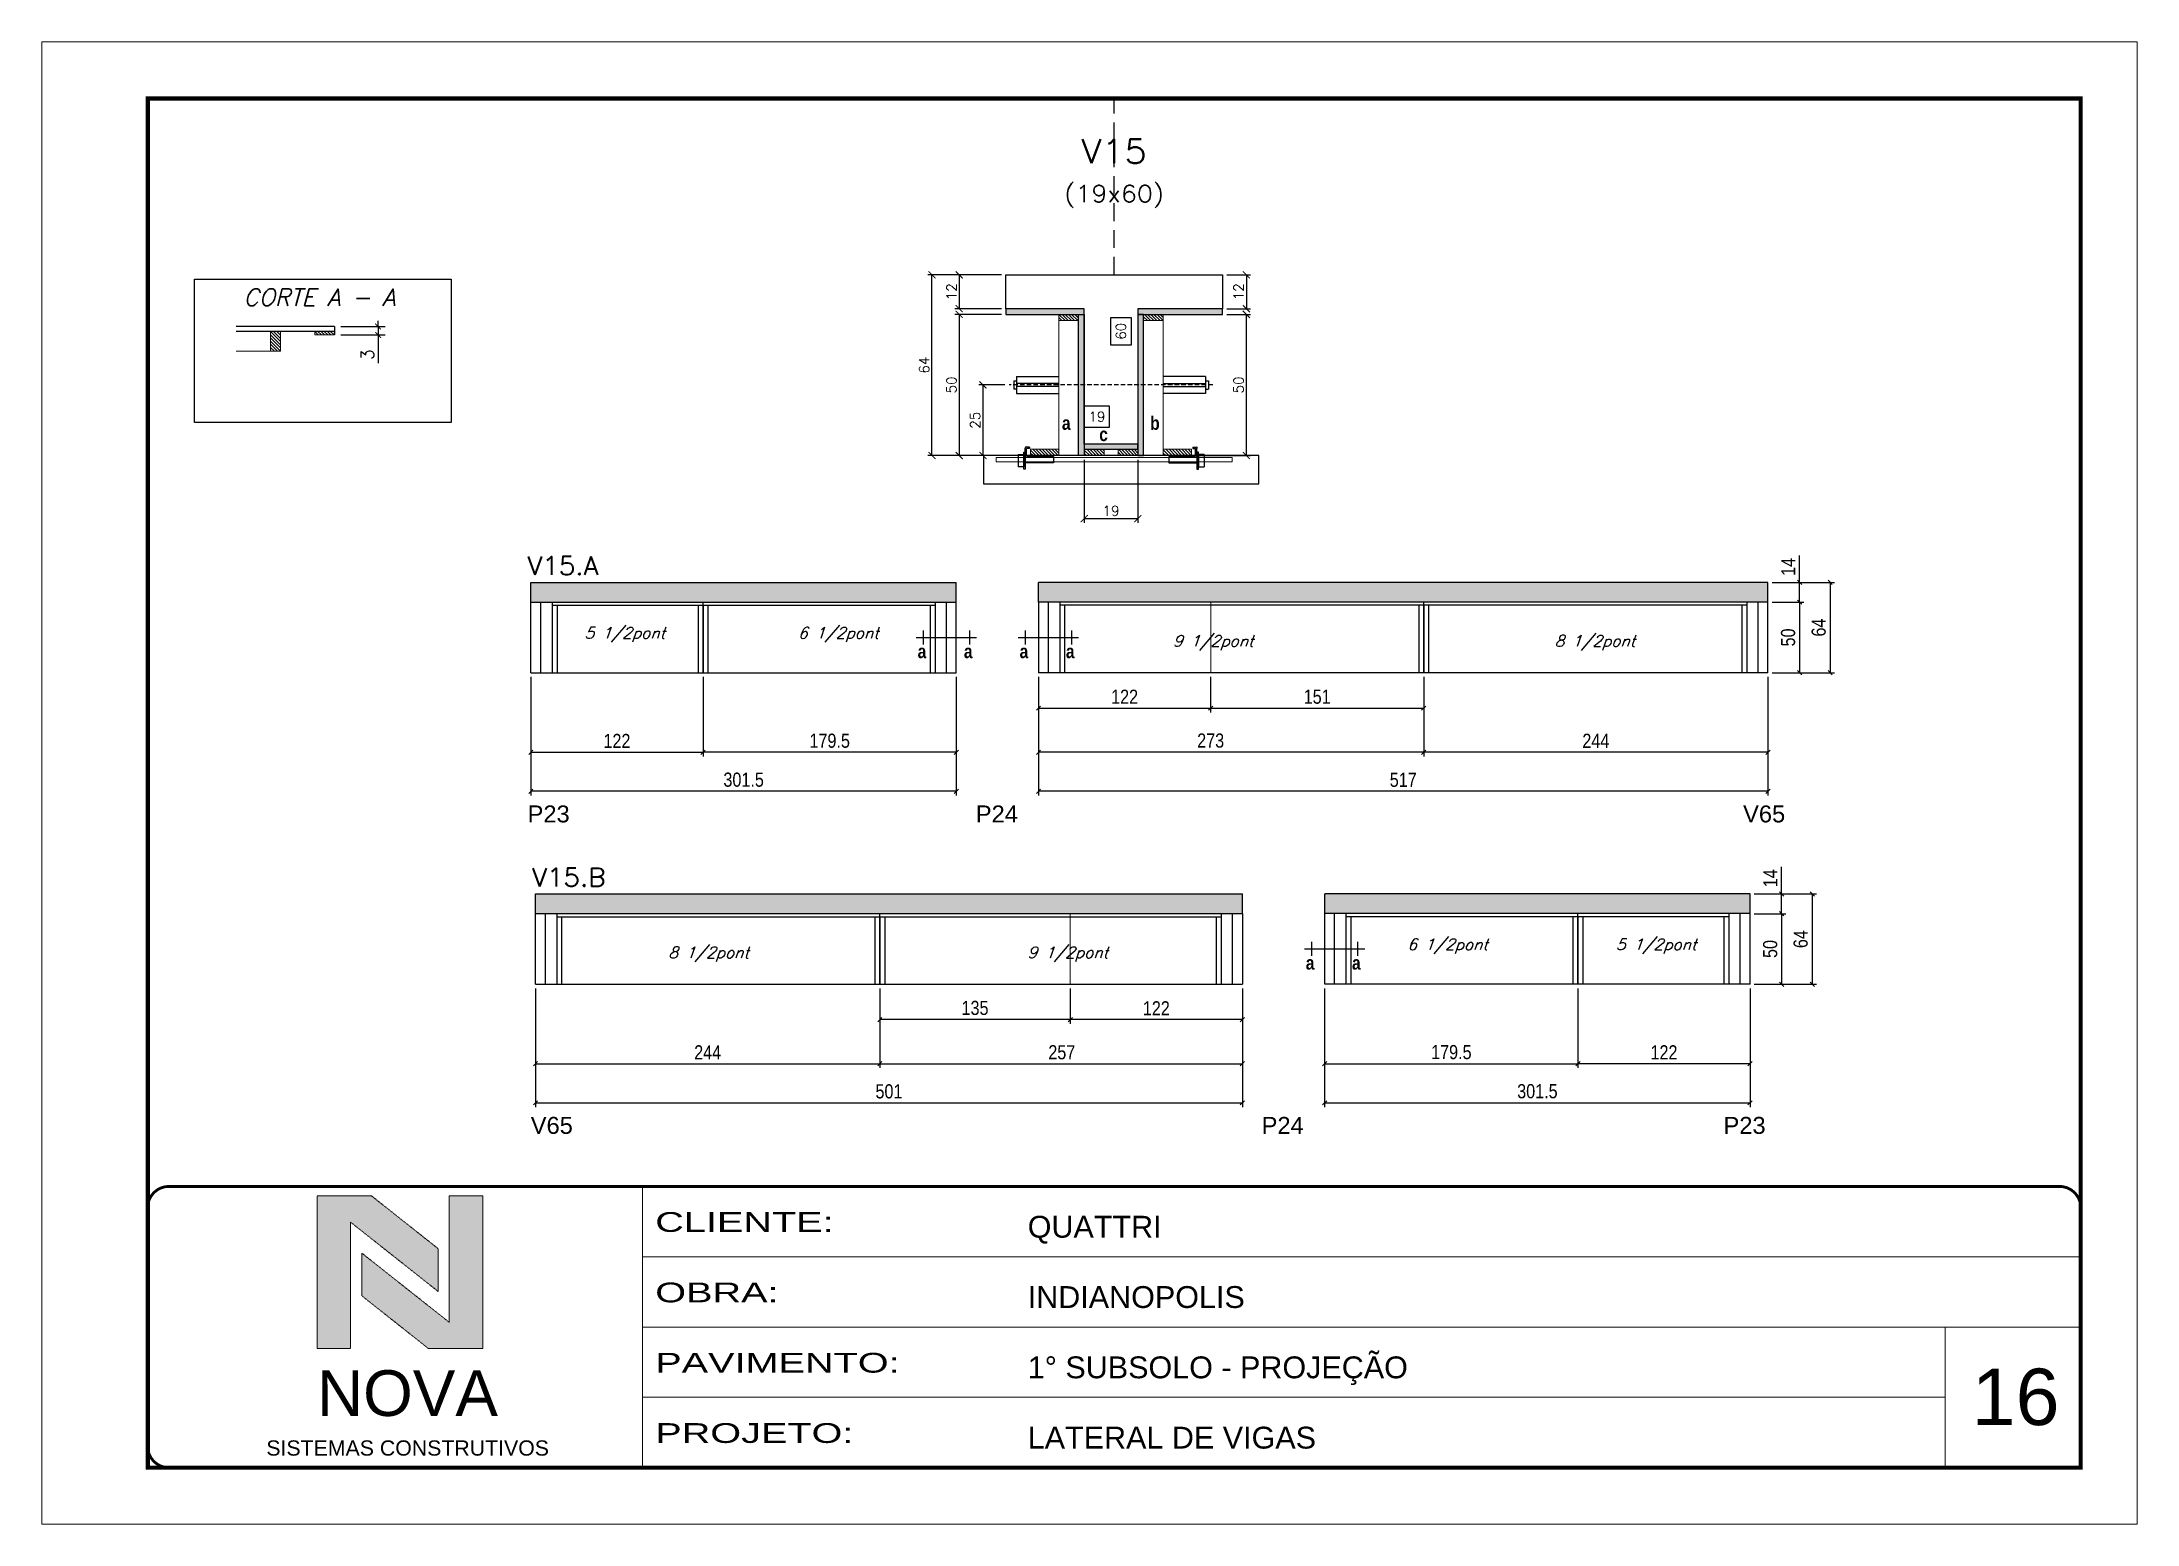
# Model space of a CAD drawing. Header units: millimetres. Extents: x 2921 to 9246, y 316 to 11751.
# Drawn here: x 7676 to 9161, y 6059 to 7109 of the extents above; entities that cross this region are included whole.
import ezdxf
from ezdxf.enums import TextEntityAlignment as Align

# ---------------------------------------------------------------- set-up
doc = ezdxf.new("R2010")
doc.units = ezdxf.units.MM
for name, pattern in [('CONTINUO', [0]), ('DASHED', [0.75, 0.5, -0.25]), ('HIDDEN', [9.525, 6.35, -3.175])]:
    doc.linetypes.add(name, pattern=pattern)
for name, color, linetype in [('1', 3, 'Continuous'), ('5', 5, 'Continuous'), ('barrote', 251, 'Continuous'), ('COTA', 241, 'Continuous'), ('Cota Seção (2x)', 4, 'Continuous'), ('Cotas', 1, 'Continuous'), ('detalhes', 4, 'Continuous'), ('Hachura', 253, 'Continuous'), ('NOMENCLATURA', 7, 'Continuous'), ('Painéis', 200, 'Continuous'), ('presilha', 1, 'Continuous'), ('SARR_2.2x7', 40, 'Continuous'), ('SARR_3.5x7', 81, 'Continuous'), ('TENSOR', 3, 'Continuous'), ('texto', 7, 'Continuous'), ('Texto de Titulo', 7, 'Continuous'), ('Texto Qtd Sarr', 242, 'Continuous')]:
    doc.layers.add(name, color=color, linetype=linetype)
for name, color, linetype, lineweight in [('CARIMBO', 255, 'Continuous', 9), ('CARIMBO-LEGENDA', 75, 'Continuous', 15), ('CONCRETO', 251, 'Continuous', 25), ('Folhas', 255, 'Continuous', 9), ('Madeira', 126, 'Continuous', 18), ('SARRAFO DE PRESSAO', 251, 'DASHED', 9), ('SCO-___-LAJ', 2, 'Continuous', 0), ('TEXTO PILAR', 3, 'Continuous', 15), ('Texto Seção', 7, 'Continuous', 15)]:
    doc.layers.add(name, color=color, linetype=linetype, lineweight=lineweight)
doc.styles.add('arial', font='arial.ttf')
doc.styles.add('COTA TECNICA', font='techl___.ttf', dxfattribs={"height": 10})
doc.styles.add('COTA TECNICA-50', font='techl___.ttf', dxfattribs={"height": 10})
doc.styles.add('REGUA-120', font='ROMANS.shx', dxfattribs={"height": 15})
doc.styles.add('Romans', font='romans.shx')
doc.styles.get("Standard").update_dxf_attribs({"font": 'arial.ttf'})
doc.styles.add('TECNICA', font='techb___.ttf', dxfattribs={"height": 10})
doc.styles.add('Tecnologia', font='')
doc.styles.get('Tecnologia').set_extended_font_data('Forgotten Futurist')
doc.dimstyles.new('COTA PAINEL-50', dxfattribs={"dimtxt": 10, "dimasz": 3, "dimexe": 3, "dimexo": 3, "dimgap": 3, "dimtad": 1, "dimdec": 1, "dimzin": 12, "dimdsep": 46, "dimtxsty": 'COTA TECNICA-50', "dimblk1": 'OBLIQUE', "dimblk2": 'OBLIQUE', "dimsah": 1, "dimcen": 0.9, "dimclrd": 4, "dimclre": 4, "dimclrt": 240, "dimadec": 1, "dimazin": 3, "dimtfac": 1, "dimtdec": 1, "dimtmove": 0, "dimatfit": 3, "dimfxl": 1, "dimtolj": 1, "dimtzin": 12, "dimarcsym": 0})
doc.dimstyles.new('COTA PARA DETALHES', dxfattribs={"dimtxt": 9, "dimasz": 4, "dimexe": 5, "dimexo": 5, "dimgap": 3, "dimtad": 1, "dimdec": 1, "dimlfac": 0.5, "dimzin": 12, "dimdsep": 46, "dimtxsty": 'Romans', "dimblk": 'ARCHTICK', "dimcen": 10, "dimdle": 5, "dimclrd": 4, "dimclre": 4, "dimclrt": 240, "dimadec": 1, "dimazin": 3, "dimtfac": 1, "dimtdec": 1, "dimtmove": 0, "dimatfit": 3, "dimldrblk": 'ARCHTICK', "dimfxl": 1, "dimtolj": 1, "dimtzin": 12, "dimarcsym": 0})
doc.dimstyles.new('Cota Seção (2x)', dxfattribs={"dimtxt": 7, "dimasz": 5, "dimexe": 3, "dimexo": 3, "dimgap": 2, "dimtad": 3, "dimdec": 1, "dimlfac": 0.5, "dimzin": 12, "dimdsep": 46, "dimtxsty": 'Romans', "dimblk": 'ARCHTICK', "dimcen": 0, "dimclrd": 4, "dimclre": 4, "dimclrt": 1, "dimadec": 1, "dimazin": 3, "dimtfac": 1, "dimtdec": 1, "dimtmove": 0, "dimatfit": 3, "dimldrblk": 'OBLIQUE', "dimfxl": 1, "dimtolj": 1, "dimtzin": 12, "dimarcsym": 0})
doc.dimstyles.new('Cota Seção interna', dxfattribs={"dimtxt": 7, "dimasz": 6, "dimexe": 0.18, "dimexo": 2, "dimgap": -4, "dimtad": 3, "dimdec": 1, "dimlfac": 0.5, "dimzin": 12, "dimdsep": 46, "dimtxsty": 'Romans', "dimblk": 'ARCHTICK', "dimcen": 0.09, "dimse1": 1, "dimse2": 1, "dimsd1": 1, "dimsd2": 1, "dimclrd": 180, "dimclre": 5, "dimclrt": 1, "dimadec": 0, "dimazin": 3, "dimtfac": 1, "dimtdec": 1, "dimtofl": 0, "dimtmove": 0, "dimatfit": 3, "dimldrblk": 'ARCHTICK', "dimfxl": 1, "dimtolj": 1, "dimtzin": 0, "dimarcsym": 0})
doc.dimstyles.new('PAINEL', dxfattribs={"dimtxt": 10, "dimasz": 3, "dimexe": 3, "dimexo": 3, "dimgap": 3, "dimtad": 1, "dimdec": 1, "dimzin": 12, "dimdsep": 46, "dimtxsty": 'COTA TECNICA', "dimblk1": 'OBLIQUE', "dimblk2": 'OBLIQUE', "dimsah": 1, "dimcen": 0.9, "dimclrd": 4, "dimclre": 4, "dimclrt": 240, "dimadec": 1, "dimazin": 3, "dimtfac": 1, "dimtdec": 1, "dimtmove": 0, "dimatfit": 3, "dimfxl": 1, "dimtolj": 1, "dimtzin": 12, "dimarcsym": 0})
pattern_1 = [(315, (31371.551, -1413.844), (1.12253202, 1.12253202), [])]
pattern_2 = [(315, (3229.6367, -4672.5331), (1.12253202, 1.12253202), [])]

msp = doc.modelspace()

# ---------------------------------------------------------------- texts
at = {"layer": '5', "linetype": 'Continuous'}
for s, rotation, p in [('P23', 0.00004, (8020.39, 6555.88)), ('P24', 0.00004, (8338.07, 6555.88)), ('V65', 0.00004, (8881.88, 6555.88)), ('V65', 359.99996, (8022.62, 6335.25)), ('P24', 359.99996, (8540.65, 6335.25)), ('P23', 359.99996, (8868.02, 6335.25))]:
    msp.add_text(s, height=12, rotation=rotation, dxfattribs=at).set_placement(p)
at = {"layer": 'CARIMBO', "style": 'arial'}
msp.add_text('16', height=40, dxfattribs=at).set_placement((9043.99, 6128.94))
at = {"layer": 'detalhes', "style": 'TECNICA'}
for s, p in [('a', (8399.1, 6834)), ('c', (8425.53, 6826.04)), ('b', (8461.65, 6833.99)), ('a', (8296.84, 6672.23)), ('a', (8329.61, 6672.23)), ('a', (8369.12, 6672.23)), ('a', (8401.9, 6672.23)), ('a', (8571.92, 6451.59)), ('a', (8604.69, 6451.59))]:
    msp.add_text(s, height=9.6, dxfattribs=at).set_placement(p)
at = {"layer": 'texto', "color": 2, "char_height": 8, "attachment_point": 5, "style": 'Romans'}
for s, insert in [('{\\Q19;\\C256;5 1/2pont}', (8089.28, 6688.8)), ('{\\Q19;\\C256;6 1/2pont}', (8240.64, 6688.8)), ('{\\Q19;\\C256;9 1/2pont}', (8506.29, 6683.11)), ('{\\Q19;\\C256;8 1/2pont}', (8776.85, 6683.11)), ('{\\Q19;\\C256;6 1/2pont}', (8672.41, 6468.16)), ('{\\Q19;\\C256;5 1/2pont}', (8820.25, 6468.16)), ('{\\Q19;\\C256;8 1/2pont}', (8148.68, 6462.47)), ('{\\Q19;\\C256;9 1/2pont}', (8403.24, 6462.47))]:
    msp.add_mtext(s, dxfattribs=dict(at, insert=insert))
at = {"layer": 'TEXTO PILAR', "color": 3, "style": 'Romans', "oblique": 15}
msp.add_text('CORTE A - A', height=12, dxfattribs=at).set_placement((7872.86, 6927.9), align=Align.MIDDLE)
at = {"layer": 'Texto Seção', "style": 'REGUA-120', "width": 1.05}
for s, p in [('V15.A', (8020.26, 6731.2)), ('V15.B', (8023.56, 6510.56))]:
    msp.add_text(s, height=13, dxfattribs=at).set_placement(p)

# ---------------------------------------------------------------- blocks, each defined once
blk = doc.blocks.new('A$C64660E27')
at = {"layer": 'COTA', "true_color": 0x1a1a1a}
h = blk.add_hatch(color=250, dxfattribs=at)
h.dxf.hatch_style = 1
h.paths.add_polyline_path([(185.4, -11.6), (142.4, -11.6), (142.4, -131.6), (168.8, -131.6), (168.8, -32.2), (237.7, -86.7), (237.7, -53)])
at = {"layer": 'COTA'}
h = blk.add_hatch(color=20, dxfattribs=at)
h.dxf.hatch_style = 1
h.paths.add_polyline_path([(273, -11.4), (246.6, -11.4), (246.6, -111.1), (177.7, -56.6), (177.7, -90.2), (230, -131.6), (273, -131.6)])
for p, q in [((142.4, -131.6), (142.4, -11.6)), ((142.4, -11.6), (185.4, -11.6)), ((185.4, -11.6), (237.7, -53)), ((273, -11.4), (246.6, -11.4)), ((246.6, -111.1), (246.6, -11.4)), ((273, -11.4), (273, -131.6)), ((168.8, -32.2), (237.7, -86.7)), ((168.8, -131.6), (168.8, -32.2)), ((246.6, -111.1), (177.7, -56.6)), ((177.7, -90.2), (177.7, -56.6)), ((237.7, -86.7), (237.7, -53)), ((230, -131.6), (177.7, -90.2)), ((142.4, -131.6), (168.8, -131.6)), ((273, -131.6), (230, -131.6))]:
    blk.add_line(p, q)
at = {"layer": 'CARIMBO-LEGENDA', "color": 7, "linetype": 'Continuous', "ltscale": 100, "style": 'arial'}
blk.add_text('NOVA', height=36, dxfattribs=at).set_placement((142.4, -184.8))
at = {"layer": 'CARIMBO-LEGENDA', "color": 7, "linetype": 'Continuous', "style": 'arial'}
blk.add_text('SISTEMAS CONSTRUTIVOS', height=12, dxfattribs=at).set_placement((102.5, -216))
blk = doc.blocks.new('9999999999')
at = {"color": 30, "linetype": 'CONTINUO'}
for p, q in [((98564.6, 34230.2), (98564.6, 34429.4)), ((98564.6, 34379.6), (99584, 34379.6)), ((98564.6, 34329.8), (99488, 34329.8)), ((99584, 34329.8), (99488, 34329.8)), ((99488, 34329.8), (99488, 34230.2)), ((98564.6, 34280), (99488, 34280))]:
    blk.add_line(p, q, dxfattribs=at)
at = {"color": 30, "linetype": 'CONTINUO', "const_width": 2}
blk.add_lwpolyline([(99584, 34230.2), (99584, 34414.4, 0.414214), (99569, 34429.4), (98229, 34429.4, 0.414214), (98214, 34414.4), (98214, 34245.2, 0.414214), (98229, 34230.2), (99584, 34230.2)], format="xyb", dxfattribs=at)
at = {"layer": 'Folhas'}
blk.add_lwpolyline([(98139, 34190.2), (99624, 34190.2), (99624, 35240.2), (98139, 35240.2)], close=True, dxfattribs=at)
at = {"layer": 'Folhas', "color": 30, "const_width": 3}
blk.add_lwpolyline([(98214, 34230.2), (99584, 34230.2), (99584, 35200.2), (98214, 35200.2)], close=True, dxfattribs=at)
at = {"xscale": 0.9, "yscale": 0.9, "zscale": 0.9}
blk.add_blockref('A$C64660E27', (98205.8, 34433.1), dxfattribs=at)
at = {"color": 7, "linetype": 'Continuous', "ltscale": 5, "style": 'arial'}
for s, height, p in [('QUATTRI', 15.48, (98837.7, 34393.1)), ('INDIANOPOLIS', 15.483, (98837.7, 34343.3)), ('1° SUBSOLO - PROJEÇÃO', 15.483, (98837.7, 34293.5)), ('LATERAL DE VIGAS', 15.483, (98837.7, 34243.7))]:
    blk.add_text(s, height=height, dxfattribs=at).set_placement(p)
at = {"layer": 'Folhas', "color": 7, "style": 'Tecnologia', "width": 1.5}
for s, p in [('CLIENTE:', (98573.7, 34397.2)), ('OBRA:', (98573.7, 34347.3)), ('PAVIMENTO:', (98573.7, 34297.5)), ('PROJETO:', (98573.7, 34247.7))]:
    blk.add_text(s, height=14, dxfattribs=at).set_placement(p)
blk = doc.blocks.new('_Oblique')
at = {"layer": '1', "color": 0, "lineweight": -2}
blk.add_line((-0.5, -0.5), (0.5, 0.5), dxfattribs=at)
blk = doc.blocks.new('*D680')
at = {"layer": 'COTA', "color": 4, "linetype": 'ByBlock', "lineweight": -2, "transparency": 16777216}
for p, q in [((8026, 6438.2), (8026, 6381.9)), ((8270, 6438.2), (8270, 6381.9)), ((8026, 6384.9), (8270, 6384.9))]:
    blk.add_line(p, q, dxfattribs=at)
at = {"layer": 'Defpoints', "color": 0, "linetype": 'ByBlock', "transparency": 16777216}
for p in [(8026, 6441.2), (8270, 6441.2), (8270, 6384.9)]:
    blk.add_point(p, dxfattribs=at)
at = {"layer": 'COTA', "color": 4, "linetype": 'ByBlock', "lineweight": -2, "transparency": 16777216, "xscale": 3, "yscale": 3, "zscale": 3, "rotation": 180}
blk.add_blockref('_Oblique', (8026, 6384.9), dxfattribs=at)
at = {"layer": 'COTA', "color": 4, "linetype": 'ByBlock', "lineweight": -2, "transparency": 16777216, "xscale": 3, "yscale": 3, "zscale": 3}
blk.add_blockref('_Oblique', (8270, 6384.9), dxfattribs=at)
at = {"layer": 'COTA', "color": 240, "linetype": 'ByBlock', "transparency": 16777216, "insert": (8148, 6393), "char_height": 10, "attachment_point": 5, "style": 'COTA TECNICA'}
blk.add_mtext('\\A1;244', dxfattribs=at)
blk = doc.blocks.new('*D1119')
at = {"layer": 'COTA', "color": 4, "linetype": 'ByBlock', "lineweight": -2, "transparency": 16777216}
for p, q in [((8026, 6438.2), (8026, 6354.2)), ((8527, 6438.2), (8527, 6354.2)), ((8026, 6357.2), (8527, 6357.2))]:
    blk.add_line(p, q, dxfattribs=at)
at = {"layer": 'Defpoints', "color": 0, "linetype": 'ByBlock', "transparency": 16777216}
for p in [(8026, 6441.2), (8527, 6441.2), (8527, 6357.2)]:
    blk.add_point(p, dxfattribs=at)
at = {"layer": 'COTA', "color": 4, "linetype": 'ByBlock', "lineweight": -2, "transparency": 16777216, "xscale": 3, "yscale": 3, "zscale": 3, "rotation": 180}
blk.add_blockref('_Oblique', (8026, 6357.2), dxfattribs=at)
at = {"layer": 'COTA', "color": 4, "linetype": 'ByBlock', "lineweight": -2, "transparency": 16777216, "xscale": 3, "yscale": 3, "zscale": 3}
blk.add_blockref('_Oblique', (8527, 6357.2), dxfattribs=at)
at = {"layer": 'COTA', "color": 240, "linetype": 'ByBlock', "transparency": 16777216, "insert": (8276.5, 6365.3), "char_height": 10, "attachment_point": 5, "style": 'COTA TECNICA'}
blk.add_mtext('\\A1;501', dxfattribs=at)
blk = doc.blocks.new('*D1120')
at = {"layer": 'COTA', "color": 4, "lineweight": -2, "transparency": 16777216}
for p, q in [((8270, 6438.2), (8270, 6381.9)), ((8527, 6438.2), (8527, 6381.9)), ((8270, 6384.9), (8527, 6384.9))]:
    blk.add_line(p, q, dxfattribs=at)
at = {"layer": 'Defpoints', "color": 0, "transparency": 16777216}
for p in [(8270, 6441.2), (8527, 6441.2), (8527, 6384.9)]:
    blk.add_point(p, dxfattribs=at)
at = {"layer": 'COTA', "color": 4, "lineweight": -2, "transparency": 16777216, "xscale": 3, "yscale": 3, "zscale": 3, "rotation": 180}
blk.add_blockref('_Oblique', (8270, 6384.9), dxfattribs=at)
at = {"layer": 'COTA', "color": 4, "lineweight": -2, "transparency": 16777216, "xscale": 3, "yscale": 3, "zscale": 3}
blk.add_blockref('_Oblique', (8527, 6384.9), dxfattribs=at)
at = {"layer": 'COTA', "color": 240, "transparency": 16777216, "insert": (8399, 6393), "char_height": 10, "attachment_point": 5, "style": 'COTA TECNICA'}
blk.add_mtext('\\A1;257 ', dxfattribs=at)
blk = doc.blocks.new('*D681')
at = {"layer": 'COTA', "color": 4, "linetype": 'ByBlock', "lineweight": -2, "transparency": 16777216}
for p, q in [((8764.8, 6438.2), (8764.8, 6381.9)), ((8886.8, 6438.2), (8886.8, 6381.9)), ((8886.8, 6384.9), (8764.8, 6384.9))]:
    blk.add_line(p, q, dxfattribs=at)
at = {"layer": 'Defpoints', "color": 0, "linetype": 'ByBlock', "transparency": 16777216}
for p in [(8764.8, 6441.2), (8886.8, 6441.2), (8764.8, 6384.9)]:
    blk.add_point(p, dxfattribs=at)
at = {"layer": 'COTA', "color": 4, "linetype": 'ByBlock', "lineweight": -2, "transparency": 16777216, "xscale": 3, "yscale": 3, "zscale": 3, "rotation": 180}
blk.add_blockref('_Oblique', (8764.8, 6384.9), dxfattribs=at)
at = {"layer": 'COTA', "color": 4, "linetype": 'ByBlock', "lineweight": -2, "transparency": 16777216, "xscale": 3, "yscale": 3, "zscale": 3}
blk.add_blockref('_Oblique', (8886.8, 6384.9), dxfattribs=at)
at = {"layer": 'COTA', "color": 240, "linetype": 'ByBlock', "transparency": 16777216, "insert": (8825.8, 6393), "char_height": 10, "width": 165.595, "attachment_point": 5, "style": 'COTA TECNICA'}
blk.add_mtext('\\A1;122 ', dxfattribs=at)
blk = doc.blocks.new('*D682')
at = {"layer": 'COTA', "color": 4, "lineweight": -2, "transparency": 16777216}
for p, q in [((8585.3, 6438.2), (8585.3, 6381.9)), ((8764.8, 6438.2), (8764.8, 6381.9)), ((8585.3, 6384.9), (8764.8, 6384.9))]:
    blk.add_line(p, q, dxfattribs=at)
at = {"layer": 'Defpoints', "color": 0, "transparency": 16777216}
for p in [(8585.3, 6441.2), (8764.8, 6441.2), (8764.8, 6384.9)]:
    blk.add_point(p, dxfattribs=at)
at = {"layer": 'COTA', "color": 4, "lineweight": -2, "transparency": 16777216, "xscale": 3, "yscale": 3, "zscale": 3, "rotation": 180}
blk.add_blockref('_Oblique', (8585.3, 6384.9), dxfattribs=at)
at = {"layer": 'COTA', "color": 4, "lineweight": -2, "transparency": 16777216, "xscale": 3, "yscale": 3, "zscale": 3}
blk.add_blockref('_Oblique', (8764.8, 6384.9), dxfattribs=at)
at = {"layer": 'COTA', "color": 240, "transparency": 16777216, "insert": (8675.1, 6393.1), "char_height": 10, "attachment_point": 5, "style": 'COTA TECNICA'}
blk.add_mtext('\\A1;179.5', dxfattribs=at)
blk = doc.blocks.new('*D683')
at = {"layer": 'Defpoints', "color": 0, "transparency": 16777216}
for p in [(8585.3, 6441.2), (8886.8, 6384.9), (8886.8, 6357.2)]:
    blk.add_point(p, dxfattribs=at)
at = {"layer": 'Painéis', "color": 4, "lineweight": -2, "transparency": 16777216}
for p, q in [((8585.3, 6438.2), (8585.3, 6354.2)), ((8886.8, 6381.9), (8886.8, 6354.2)), ((8585.3, 6357.2), (8886.8, 6357.2))]:
    blk.add_line(p, q, dxfattribs=at)
at = {"layer": 'Painéis', "color": 4, "lineweight": -2, "transparency": 16777216, "xscale": 3, "yscale": 3, "zscale": 3, "rotation": 180}
blk.add_blockref('_Oblique', (8585.3, 6357.2), dxfattribs=at)
at = {"layer": 'Painéis', "color": 4, "lineweight": -2, "transparency": 16777216, "xscale": 3, "yscale": 3, "zscale": 3}
blk.add_blockref('_Oblique', (8886.8, 6357.2), dxfattribs=at)
at = {"layer": 'Painéis', "color": 240, "lineweight": 5, "transparency": 16777216, "insert": (8736.1, 6365.4), "char_height": 10, "attachment_point": 5, "style": 'COTA TECNICA'}
blk.add_mtext('\\A1;301.5', dxfattribs=at)
blk = doc.blocks.new('*D684')
at = {"layer": 'COTA', "color": 4, "lineweight": -2, "transparency": 16777216}
for p, q in [((8889.8, 6491.2), (8912.2, 6491.2)), ((8909.2, 6491.2), (8909.2, 6441.2)), ((8889.8, 6441.2), (8912.2, 6441.2))]:
    blk.add_line(p, q, dxfattribs=at)
at = {"layer": 'Defpoints', "color": 0, "transparency": 16777216}
for p in [(8886.8, 6491.2), (8886.8, 6441.2), (8909.2, 6441.2)]:
    blk.add_point(p, dxfattribs=at)
at = {"layer": 'COTA', "color": 4, "lineweight": -2, "transparency": 16777216, "xscale": 3, "yscale": 3, "zscale": 3}
for p, rotation in [((8909.2, 6491.2), 90), ((8909.2, 6441.2), 270)]:
    blk.add_blockref('_Oblique', p, dxfattribs=dict(at, rotation=rotation))
at = {"layer": 'COTA', "color": 240, "transparency": 16777216, "insert": (8901.1, 6466.2), "char_height": 10, "attachment_point": 5, "rotation": 90, "style": 'COTA TECNICA-50'}
blk.add_mtext('\\A1;50', dxfattribs=at)
blk = doc.blocks.new('*D685')
at = {"layer": 'COTA', "color": 4, "lineweight": -2, "transparency": 16777216}
for p, q in [((8909.2, 6505.2), (8909.2, 6524.4)), ((8889.8, 6505.2), (8912.2, 6505.2)), ((8909.2, 6491.2), (8909.2, 6505.2)), ((8889.8, 6491.2), (8912.2, 6491.2))]:
    blk.add_line(p, q, dxfattribs=at)
at = {"layer": 'Defpoints', "color": 0, "transparency": 16777216}
for p in [(8886.8, 6505.2), (8909.2, 6505.2), (8886.8, 6491.2)]:
    blk.add_point(p, dxfattribs=at)
at = {"layer": 'COTA', "color": 4, "lineweight": -2, "transparency": 16777216, "xscale": 3, "yscale": 3, "zscale": 3}
for p, rotation in [((8909.2, 6505.2), 90), ((8909.2, 6491.2), 270)]:
    blk.add_blockref('_Oblique', p, dxfattribs=dict(at, rotation=rotation))
at = {"layer": 'COTA', "color": 240, "transparency": 16777216, "insert": (8901.2, 6516.3), "char_height": 10, "attachment_point": 5, "rotation": 90, "style": 'COTA TECNICA-50'}
blk.add_mtext('\\A1;14', dxfattribs=at)
blk = doc.blocks.new('*D686')
at = {"layer": 'COTA', "color": 4, "lineweight": -2, "transparency": 16777216}
for p, q in [((8889.8, 6505.2), (8933.9, 6505.2)), ((8930.9, 6505.2), (8930.9, 6441.2)), ((8889.8, 6441.2), (8933.9, 6441.2))]:
    blk.add_line(p, q, dxfattribs=at)
at = {"layer": 'Defpoints', "color": 0, "transparency": 16777216}
for p in [(8886.8, 6505.2), (8886.8, 6441.2), (8930.9, 6441.2)]:
    blk.add_point(p, dxfattribs=at)
at = {"layer": 'COTA', "color": 4, "lineweight": -2, "transparency": 16777216, "xscale": 3, "yscale": 3, "zscale": 3}
for p, rotation in [((8930.9, 6505.2), 90), ((8930.9, 6441.2), 270)]:
    blk.add_blockref('_Oblique', p, dxfattribs=dict(at, rotation=rotation))
at = {"layer": 'COTA', "color": 240, "transparency": 16777216, "insert": (8922.7, 6473.2), "char_height": 10, "attachment_point": 5, "rotation": 90, "style": 'COTA TECNICA-50'}
blk.add_mtext('\\A1;64', dxfattribs=at)
blk = doc.blocks.new('*D1125')
at = {"layer": 'Defpoints', "color": 0, "transparency": 16777216}
for p in [(8405, 6441.2), (8527, 6441.2), (8405, 6416.2)]:
    blk.add_point(p, dxfattribs=at)
at = {"layer": 'Painéis', "color": 4, "lineweight": -2, "transparency": 16777216}
for p, q in [((8405, 6438.2), (8405, 6413.2)), ((8527, 6438.2), (8527, 6413.2)), ((8527, 6416.2), (8405, 6416.2))]:
    blk.add_line(p, q, dxfattribs=at)
at = {"layer": 'Painéis', "color": 4, "lineweight": -2, "transparency": 16777216, "xscale": 3, "yscale": 3, "zscale": 3, "rotation": 180}
blk.add_blockref('_Oblique', (8405, 6416.2), dxfattribs=at)
at = {"layer": 'Painéis', "color": 4, "lineweight": -2, "transparency": 16777216, "xscale": 3, "yscale": 3, "zscale": 3}
blk.add_blockref('_Oblique', (8527, 6416.2), dxfattribs=at)
at = {"layer": 'Painéis', "color": 240, "lineweight": 5, "transparency": 16777216, "insert": (8466, 6424.2), "char_height": 10, "attachment_point": 5, "style": 'COTA TECNICA'}
blk.add_mtext('\\A1;122', dxfattribs=at)
blk = doc.blocks.new('*D1126')
at = {"layer": 'Defpoints', "color": 0, "transparency": 16777216}
for p in [(8270, 6441.2), (8405, 6441.2), (8270, 6416.2)]:
    blk.add_point(p, dxfattribs=at)
at = {"layer": 'Painéis', "color": 4, "lineweight": -2, "transparency": 16777216}
for p, q in [((8270, 6438.2), (8270, 6413.2)), ((8405, 6438.2), (8405, 6413.2)), ((8405, 6416.2), (8270, 6416.2))]:
    blk.add_line(p, q, dxfattribs=at)
at = {"layer": 'Painéis', "color": 4, "lineweight": -2, "transparency": 16777216, "xscale": 3, "yscale": 3, "zscale": 3, "rotation": 180}
blk.add_blockref('_Oblique', (8270, 6416.2), dxfattribs=at)
at = {"layer": 'Painéis', "color": 4, "lineweight": -2, "transparency": 16777216, "xscale": 3, "yscale": 3, "zscale": 3}
blk.add_blockref('_Oblique', (8405, 6416.2), dxfattribs=at)
at = {"layer": 'Painéis', "color": 240, "lineweight": 5, "transparency": 16777216, "insert": (8337.5, 6424.4), "char_height": 10, "attachment_point": 5, "style": 'COTA TECNICA'}
blk.add_mtext('\\A1;135', dxfattribs=at)
blk = doc.blocks.new('titulo1')
at = {"layer": 'Defpoints', "color": 252, "linetype": 'HIDDEN', "ltscale": 2}
blk.add_line((0, 0), (0, 125), dxfattribs=at)
at = {"layer": 'Defpoints', "style": 'Romans', "oblique": 15}
blk.add_attdef('FOLHA', text='', height=10, dxfattribs=at).set_placement((0, 15.6), align=Align.MIDDLE_CENTER)
at = {"layer": 'Texto Qtd Sarr', "color": 3, "style": 'Romans', "oblique": 15}
for tag, height, p in [('TITULO', 17, (0, 71.4)), ('SEÇÃO', 12, (0, 41.5))]:
    blk.add_attdef(tag, text='', height=height, dxfattribs=at).set_placement(p, align=Align.MIDDLE_CENTER)
blk = doc.blocks.new('_ArchTick')
at = {"color": 0, "linetype": 'ByBlock', "const_width": 0.15}
blk.add_lwpolyline([(-0.5, -0.5), (0.5, 0.5)], dxfattribs=at)
blk = doc.blocks.new('*D701')
at = {"layer": 'COTA', "color": 4, "lineweight": -2, "transparency": 16777216}
for p, q in [((8515.9, 6943.8), (8532.8, 6943.8)), ((8529.8, 6943.8), (8529.8, 6919.8)), ((8515.9, 6919.8), (8532.8, 6919.8))]:
    blk.add_line(p, q, dxfattribs=at)
at = {"layer": 'Defpoints', "color": 0, "transparency": 16777216}
for p in [(8512.9, 6943.8), (8512.9, 6919.8), (8529.8, 6919.8)]:
    blk.add_point(p, dxfattribs=at)
at = {"layer": 'COTA', "color": 4, "lineweight": -2, "transparency": 16777216, "xscale": 5, "yscale": 5, "zscale": 5}
for p, rotation in [((8529.8, 6943.8), 90), ((8529.8, 6919.8), 270)]:
    blk.add_blockref('_ArchTick', p, dxfattribs=dict(at, rotation=rotation))
at = {"layer": 'COTA', "color": 1, "transparency": 16777216, "insert": (8524.3, 6931.8), "char_height": 7, "attachment_point": 5, "rotation": 90, "style": 'Romans'}
blk.add_mtext('\\A1;12', dxfattribs=at)
blk = doc.blocks.new('*D702')
at = {"layer": 'COTA', "color": 4, "lineweight": -2, "transparency": 16777216}
for p, q in [((8356.3, 6943.8), (8304, 6943.8)), ((8307, 6815.8), (8307, 6943.8)), ((8378.3, 6815.8), (8304, 6815.8))]:
    blk.add_line(p, q, dxfattribs=at)
at = {"layer": 'Defpoints', "color": 0, "transparency": 16777216}
for p in [(8307, 6943.8), (8359.3, 6943.8), (8381.3, 6815.8)]:
    blk.add_point(p, dxfattribs=at)
at = {"layer": 'COTA', "color": 4, "lineweight": -2, "transparency": 16777216, "xscale": 5, "yscale": 5, "zscale": 5}
for p, rotation in [((8307, 6943.8), 90), ((8307, 6815.8), 270)]:
    blk.add_blockref('_ArchTick', p, dxfattribs=dict(at, rotation=rotation))
at = {"layer": 'COTA', "color": 1, "transparency": 16777216, "insert": (8301.5, 6879.8), "char_height": 7, "attachment_point": 5, "rotation": 90, "style": 'Romans'}
blk.add_mtext('\\A1;64', dxfattribs=at)
blk = doc.blocks.new('*D703')
at = {"layer": 'COTA', "color": 4, "lineweight": -2, "transparency": 16777216}
for p, q in [((8515.9, 6915.8), (8532.8, 6915.8)), ((8529.8, 6815.8), (8529.8, 6915.8)), ((8489.5, 6815.8), (8532.8, 6815.8))]:
    blk.add_line(p, q, dxfattribs=at)
at = {"layer": 'Defpoints', "color": 0, "transparency": 16777216}
for p in [(8512.9, 6915.8), (8529.8, 6915.8), (8486.5, 6815.8)]:
    blk.add_point(p, dxfattribs=at)
at = {"layer": 'COTA', "color": 4, "lineweight": -2, "transparency": 16777216, "xscale": 5, "yscale": 5, "zscale": 5}
for p, rotation in [((8529.8, 6915.8), 90), ((8529.8, 6815.8), 270)]:
    blk.add_blockref('_ArchTick', p, dxfattribs=dict(at, rotation=rotation))
at = {"layer": 'COTA', "color": 1, "transparency": 16777216, "insert": (8524.3, 6865.8), "char_height": 7, "attachment_point": 5, "rotation": 90, "style": 'Romans'}
blk.add_mtext('\\A1;50', dxfattribs=at)
blk = doc.blocks.new('*D704')
at = {"layer": 'Cota Seção (2x)', "color": 180, "lineweight": -2, "transparency": 16777216}
for p, q in [((8448.4, 6913.3), (8433.4, 6913.3)), ((8433.4, 6913.3), (8433.4, 6894.3)), ((8448.4, 6894.3), (8448.4, 6913.3)), ((8433.4, 6894.3), (8448.4, 6894.3))]:
    blk.add_line(p, q, dxfattribs=at)
at = {"layer": 'Defpoints', "color": 0, "transparency": 16777216}
for p in [(8452.4, 6943.8), (8463.9, 6943.8), (8463.9, 6823.8)]:
    blk.add_point(p, dxfattribs=at)
at = {"layer": 'Cota Seção (2x)', "color": 1, "transparency": 16777216, "insert": (8440.9, 6903.8), "char_height": 7, "attachment_point": 5, "rotation": 90, "style": 'Romans'}
blk.add_mtext('\\A1;60', dxfattribs=at)
blk = doc.blocks.new('*D705')
at = {"layer": 'COTA', "color": 4, "lineweight": -2, "transparency": 16777216}
for p, q in [((8356.3, 6943.8), (8323.3, 6943.8)), ((8326.3, 6943.8), (8326.3, 6919.8)), ((8356.3, 6919.8), (8323.3, 6919.8))]:
    blk.add_line(p, q, dxfattribs=at)
at = {"layer": 'Defpoints', "color": 0, "transparency": 16777216}
for p in [(8359.3, 6943.8), (8326.3, 6919.8), (8359.3, 6919.8)]:
    blk.add_point(p, dxfattribs=at)
at = {"layer": 'COTA', "color": 4, "lineweight": -2, "transparency": 16777216, "xscale": 5, "yscale": 5, "zscale": 5}
for p, rotation in [((8326.3, 6943.8), 90), ((8326.3, 6919.8), 270)]:
    blk.add_blockref('_ArchTick', p, dxfattribs=dict(at, rotation=rotation))
at = {"layer": 'COTA', "color": 1, "transparency": 16777216, "insert": (8320.8, 6931.8), "char_height": 7, "attachment_point": 5, "rotation": 90, "style": 'Romans'}
blk.add_mtext('\\A1;12', dxfattribs=at)
blk = doc.blocks.new('*D706')
at = {"layer": 'COTA', "color": 4, "lineweight": -2, "transparency": 16777216}
for p, q in [((8356.3, 6915.8), (8323.3, 6915.8)), ((8326.3, 6915.8), (8326.3, 6815.8)), ((8378.3, 6815.8), (8323.3, 6815.8))]:
    blk.add_line(p, q, dxfattribs=at)
at = {"layer": 'Defpoints', "color": 0, "transparency": 16777216}
for p in [(8359.3, 6915.8), (8326.3, 6815.8), (8381.3, 6815.8)]:
    blk.add_point(p, dxfattribs=at)
at = {"layer": 'COTA', "color": 4, "lineweight": -2, "transparency": 16777216, "xscale": 5, "yscale": 5, "zscale": 5}
for p, rotation in [((8326.3, 6915.8), 90), ((8326.3, 6815.8), 270)]:
    blk.add_blockref('_ArchTick', p, dxfattribs=dict(at, rotation=rotation))
at = {"layer": 'COTA', "color": 1, "transparency": 16777216, "insert": (8320.8, 6865.8), "char_height": 7, "attachment_point": 5, "rotation": 90, "style": 'Romans'}
blk.add_mtext('\\A1;50', dxfattribs=at)
blk = doc.blocks.new('PRESILHA METÁLICA 1')
at = {"layer": 'presilha'}
for p, q in [((0, 13), (6, 13)), ((0, 13), (0, 0)), ((6, 0), (0, 0)), ((6, 15.5), (7.5, 15.5)), ((6, -2.5), (6, 15.5)), ((6, 13), (6, 0)), ((7.5, 10.6), (7.5, 19.9)), ((7.5, 15.5), (7.5, -2.5)), ((37.5, 4.1), (7.5, 4.1)), ((12, 21), (8.6, 21)), ((9, 11.6), (9, 18.9)), ((12, 19.5), (9.6, 19.5)), ((37.5, 11), (9.6, 11)), ((12, 21), (12, 19.5)), ((37.5, 11), (37.5, 4.1)), ((7.5, -2.5), (6, -2.5))]:
    blk.add_line(p, q, dxfattribs=at)
for centre, radius, start, end in [((8.6, 19.9), 1.14, 90, 180), ((9.6, 18.9), 0.57, 90, 180), ((9.6, 11.6), 0.57, 180, 270)]:
    blk.add_arc(centre, radius, start, end, dxfattribs=at)
blk = doc.blocks.new('*D707')
at = {"layer": 'COTA', "color": 4, "lineweight": -2, "transparency": 16777216}
for p, q in [((8414.9, 6812.8), (8414.9, 6768.1)), ((8452.9, 6812.8), (8452.9, 6768.1)), ((8414.9, 6771.1), (8452.9, 6771.1))]:
    blk.add_line(p, q, dxfattribs=at)
at = {"layer": 'Defpoints', "color": 0, "transparency": 16777216}
for p in [(8414.9, 6815.8), (8452.9, 6815.8), (8452.9, 6771.1)]:
    blk.add_point(p, dxfattribs=at)
at = {"layer": 'COTA', "color": 4, "lineweight": -2, "transparency": 16777216, "xscale": 5, "yscale": 5, "zscale": 5, "rotation": 180}
blk.add_blockref('_ArchTick', (8414.9, 6771.1), dxfattribs=at)
at = {"layer": 'COTA', "color": 4, "lineweight": -2, "transparency": 16777216, "xscale": 5, "yscale": 5, "zscale": 5}
blk.add_blockref('_ArchTick', (8452.9, 6771.1), dxfattribs=at)
at = {"layer": 'COTA', "color": 1, "transparency": 16777216, "insert": (8433.9, 6776.6), "char_height": 7, "attachment_point": 5, "style": 'Romans'}
blk.add_mtext('\\A1;19', dxfattribs=at)
blk = doc.blocks.new('*D1127')
at = {"layer": 'COTA', "color": 4, "lineweight": -2, "transparency": 16777216}
for p, q in [((8358.6, 6865.8), (8340.1, 6865.8)), ((8343.1, 6865.8), (8343.1, 6815.8)), ((8358.6, 6815.8), (8340.1, 6815.8))]:
    blk.add_line(p, q, dxfattribs=at)
at = {"layer": 'Defpoints', "color": 0, "transparency": 16777216}
for p in [(8361.6, 6865.8), (8343.1, 6815.8), (8361.6, 6815.8)]:
    blk.add_point(p, dxfattribs=at)
at = {"layer": 'COTA', "color": 4, "lineweight": -2, "transparency": 16777216, "xscale": 5, "yscale": 5, "zscale": 5}
for p, rotation in [((8343.1, 6865.8), 90), ((8343.1, 6815.8), 270)]:
    blk.add_blockref('_ArchTick', p, dxfattribs=dict(at, rotation=rotation))
at = {"layer": 'COTA', "color": 1, "transparency": 16777216, "insert": (8337.6, 6840.8), "char_height": 7, "attachment_point": 5, "rotation": 90, "style": 'Romans'}
blk.add_mtext('\\A1;25', dxfattribs=at)
blk = doc.blocks.new('*D708')
at = {"layer": 'Cota Seção (2x)', "color": 180, "lineweight": -2, "transparency": 16777216}
for p, q in [((8432.9, 6850.8), (8414.9, 6850.8)), ((8414.9, 6850.8), (8414.9, 6835.8)), ((8432.9, 6835.8), (8432.9, 6850.8)), ((8414.9, 6835.8), (8432.9, 6835.8))]:
    blk.add_line(p, q, dxfattribs=at)
at = {"layer": 'Defpoints', "color": 0, "transparency": 16777216}
for p in [(8452.9, 6831.8), (8414.9, 6815.8), (8452.9, 6815.8)]:
    blk.add_point(p, dxfattribs=at)
at = {"layer": 'Cota Seção (2x)', "color": 1, "transparency": 16777216, "insert": (8423.9, 6843.3), "char_height": 7, "attachment_point": 5, "style": 'Romans'}
blk.add_mtext('\\A1;19', dxfattribs=at)
blk = doc.blocks.new('*D709')
at = {"layer": 'COTA', "color": 4, "linetype": 'ByBlock', "lineweight": -2, "transparency": 16777216}
for p, q in [((8655.5, 6658.9), (8655.5, 6602.6)), ((8899.5, 6658.9), (8899.5, 6602.6)), ((8899.5, 6605.6), (8655.5, 6605.6))]:
    blk.add_line(p, q, dxfattribs=at)
at = {"layer": 'Defpoints', "color": 0, "linetype": 'ByBlock', "transparency": 16777216}
for p in [(8655.5, 6661.9), (8899.5, 6661.9), (8655.5, 6605.6)]:
    blk.add_point(p, dxfattribs=at)
at = {"layer": 'COTA', "color": 4, "linetype": 'ByBlock', "lineweight": -2, "transparency": 16777216, "xscale": 3, "yscale": 3, "zscale": 3, "rotation": 180}
blk.add_blockref('_Oblique', (8655.5, 6605.6), dxfattribs=at)
at = {"layer": 'COTA', "color": 4, "linetype": 'ByBlock', "lineweight": -2, "transparency": 16777216, "xscale": 3, "yscale": 3, "zscale": 3}
blk.add_blockref('_Oblique', (8899.5, 6605.6), dxfattribs=at)
at = {"layer": 'COTA', "color": 240, "linetype": 'ByBlock', "transparency": 16777216, "insert": (8777.5, 6613.7), "char_height": 10, "attachment_point": 5, "style": 'COTA TECNICA'}
blk.add_mtext('\\A1;244', dxfattribs=at)
blk = doc.blocks.new('*D1128')
at = {"layer": 'COTA', "color": 4, "linetype": 'ByBlock', "lineweight": -2, "transparency": 16777216}
for p, q in [((8382.5, 6658.9), (8382.5, 6574.9)), ((8899.5, 6658.9), (8899.5, 6574.9)), ((8899.5, 6577.9), (8382.5, 6577.9))]:
    blk.add_line(p, q, dxfattribs=at)
at = {"layer": 'Defpoints', "color": 0, "linetype": 'ByBlock', "transparency": 16777216}
for p in [(8382.5, 6661.9), (8899.5, 6661.9), (8382.5, 6577.9)]:
    blk.add_point(p, dxfattribs=at)
at = {"layer": 'COTA', "color": 4, "linetype": 'ByBlock', "lineweight": -2, "transparency": 16777216, "xscale": 3, "yscale": 3, "zscale": 3, "rotation": 180}
blk.add_blockref('_Oblique', (8382.5, 6577.9), dxfattribs=at)
at = {"layer": 'COTA', "color": 4, "linetype": 'ByBlock', "lineweight": -2, "transparency": 16777216, "xscale": 3, "yscale": 3, "zscale": 3}
blk.add_blockref('_Oblique', (8899.5, 6577.9), dxfattribs=at)
at = {"layer": 'COTA', "color": 240, "linetype": 'ByBlock', "transparency": 16777216, "insert": (8641, 6586), "char_height": 10, "attachment_point": 5, "style": 'COTA TECNICA'}
blk.add_mtext('\\A1;517', dxfattribs=at)
blk = doc.blocks.new('*D1129')
at = {"layer": 'COTA', "color": 4, "lineweight": -2, "transparency": 16777216}
for p, q in [((8382.5, 6658.9), (8382.5, 6602.6)), ((8655.5, 6658.9), (8655.5, 6602.6)), ((8655.5, 6605.6), (8382.5, 6605.6))]:
    blk.add_line(p, q, dxfattribs=at)
at = {"layer": 'Defpoints', "color": 0, "transparency": 16777216}
for p in [(8382.5, 6661.9), (8655.5, 6661.9), (8382.5, 6605.6)]:
    blk.add_point(p, dxfattribs=at)
at = {"layer": 'COTA', "color": 4, "lineweight": -2, "transparency": 16777216, "xscale": 3, "yscale": 3, "zscale": 3, "rotation": 180}
blk.add_blockref('_Oblique', (8382.5, 6605.6), dxfattribs=at)
at = {"layer": 'COTA', "color": 4, "lineweight": -2, "transparency": 16777216, "xscale": 3, "yscale": 3, "zscale": 3}
blk.add_blockref('_Oblique', (8655.5, 6605.6), dxfattribs=at)
at = {"layer": 'COTA', "color": 240, "transparency": 16777216, "insert": (8504.5, 6613.8), "char_height": 10, "attachment_point": 5, "style": 'COTA TECNICA'}
blk.add_mtext('\\A1;273 ', dxfattribs=at)
blk = doc.blocks.new('*D710')
at = {"layer": 'COTA', "color": 4, "linetype": 'ByBlock', "lineweight": -2, "transparency": 16777216}
for p, q in [((8022.7, 6658.9), (8022.7, 6602.6)), ((8144.7, 6658.9), (8144.7, 6602.6)), ((8022.7, 6605.6), (8144.7, 6605.6))]:
    blk.add_line(p, q, dxfattribs=at)
at = {"layer": 'Defpoints', "color": 0, "linetype": 'ByBlock', "transparency": 16777216}
for p in [(8022.7, 6661.9), (8144.7, 6661.9), (8144.7, 6605.6)]:
    blk.add_point(p, dxfattribs=at)
at = {"layer": 'COTA', "color": 4, "linetype": 'ByBlock', "lineweight": -2, "transparency": 16777216, "xscale": 3, "yscale": 3, "zscale": 3, "rotation": 180}
blk.add_blockref('_Oblique', (8022.7, 6605.6), dxfattribs=at)
at = {"layer": 'COTA', "color": 4, "linetype": 'ByBlock', "lineweight": -2, "transparency": 16777216, "xscale": 3, "yscale": 3, "zscale": 3}
blk.add_blockref('_Oblique', (8144.7, 6605.6), dxfattribs=at)
at = {"layer": 'COTA', "color": 240, "linetype": 'ByBlock', "transparency": 16777216, "insert": (8083.7, 6613.6), "char_height": 10, "width": 165.595, "attachment_point": 5, "style": 'COTA TECNICA'}
blk.add_mtext('\\A1;122 ', dxfattribs=at)
blk = doc.blocks.new('*D83')
at = {"layer": 'COTA', "color": 4, "lineweight": -2, "transparency": 16777216}
for p, q in [((8144.7, 6658.9), (8144.7, 6602.6)), ((8324.2, 6658.9), (8324.2, 6602.6)), ((8324.2, 6605.6), (8144.7, 6605.6))]:
    blk.add_line(p, q, dxfattribs=at)
at = {"layer": 'Defpoints', "color": 0, "transparency": 16777216}
for p in [(8144.7, 6661.9), (8324.2, 6661.9), (8144.7, 6605.6)]:
    blk.add_point(p, dxfattribs=at)
at = {"layer": 'COTA', "color": 4, "lineweight": -2, "transparency": 16777216, "xscale": 3, "yscale": 3, "zscale": 3, "rotation": 180}
blk.add_blockref('_Oblique', (8144.7, 6605.6), dxfattribs=at)
at = {"layer": 'COTA', "color": 4, "lineweight": -2, "transparency": 16777216, "xscale": 3, "yscale": 3, "zscale": 3}
blk.add_blockref('_Oblique', (8324.2, 6605.6), dxfattribs=at)
at = {"layer": 'COTA', "color": 240, "transparency": 16777216, "insert": (8234.5, 6613.7), "char_height": 10, "attachment_point": 5, "style": 'COTA TECNICA'}
blk.add_mtext('\\A1;179.5', dxfattribs=at)
blk = doc.blocks.new('*D84')
at = {"layer": 'Defpoints', "color": 0, "transparency": 16777216}
for p in [(8324.2, 6661.9), (8022.7, 6605.6), (8022.7, 6577.9)]:
    blk.add_point(p, dxfattribs=at)
at = {"layer": 'Painéis', "color": 4, "lineweight": -2, "transparency": 16777216}
for p, q in [((8324.2, 6658.9), (8324.2, 6574.9)), ((8022.7, 6602.6), (8022.7, 6574.9)), ((8324.2, 6577.9), (8022.7, 6577.9))]:
    blk.add_line(p, q, dxfattribs=at)
at = {"layer": 'Painéis', "color": 4, "lineweight": -2, "transparency": 16777216, "xscale": 3, "yscale": 3, "zscale": 3, "rotation": 180}
blk.add_blockref('_Oblique', (8022.7, 6577.9), dxfattribs=at)
at = {"layer": 'Painéis', "color": 4, "lineweight": -2, "transparency": 16777216, "xscale": 3, "yscale": 3, "zscale": 3}
blk.add_blockref('_Oblique', (8324.2, 6577.9), dxfattribs=at)
at = {"layer": 'Painéis', "color": 240, "lineweight": 5, "transparency": 16777216, "insert": (8173.5, 6586.1), "char_height": 10, "attachment_point": 5, "style": 'COTA TECNICA'}
blk.add_mtext('\\A1;301.5', dxfattribs=at)
blk = doc.blocks.new('*D85')
at = {"layer": 'COTA', "color": 4, "lineweight": -2, "transparency": 16777216}
for p, q in [((8902.5, 6711.9), (8924.9, 6711.9)), ((8921.9, 6711.9), (8921.9, 6661.9)), ((8902.5, 6661.9), (8924.9, 6661.9))]:
    blk.add_line(p, q, dxfattribs=at)
at = {"layer": 'Defpoints', "color": 0, "transparency": 16777216}
for p in [(8899.5, 6711.9), (8899.5, 6661.9), (8921.9, 6661.9)]:
    blk.add_point(p, dxfattribs=at)
at = {"layer": 'COTA', "color": 4, "lineweight": -2, "transparency": 16777216, "xscale": 3, "yscale": 3, "zscale": 3}
for p, rotation in [((8921.9, 6711.9), 90), ((8921.9, 6661.9), 270)]:
    blk.add_blockref('_Oblique', p, dxfattribs=dict(at, rotation=rotation))
at = {"layer": 'COTA', "color": 240, "transparency": 16777216, "insert": (8913.8, 6686.9), "char_height": 10, "attachment_point": 5, "rotation": 90, "style": 'COTA TECNICA-50'}
blk.add_mtext('\\A1;50', dxfattribs=at)
blk = doc.blocks.new('*D86')
at = {"layer": 'COTA', "color": 4, "lineweight": -2, "transparency": 16777216}
for p, q in [((8921.9, 6725.9), (8921.9, 6745)), ((8902.5, 6725.9), (8924.9, 6725.9)), ((8921.9, 6711.9), (8921.9, 6725.9)), ((8902.5, 6711.9), (8924.9, 6711.9))]:
    blk.add_line(p, q, dxfattribs=at)
at = {"layer": 'Defpoints', "color": 0, "transparency": 16777216}
for p in [(8899.5, 6725.9), (8921.9, 6725.9), (8899.5, 6711.9)]:
    blk.add_point(p, dxfattribs=at)
at = {"layer": 'COTA', "color": 4, "lineweight": -2, "transparency": 16777216, "xscale": 3, "yscale": 3, "zscale": 3}
for p, rotation in [((8921.9, 6725.9), 90), ((8921.9, 6711.9), 270)]:
    blk.add_blockref('_Oblique', p, dxfattribs=dict(at, rotation=rotation))
at = {"layer": 'COTA', "color": 240, "transparency": 16777216, "insert": (8913.9, 6736.9), "char_height": 10, "attachment_point": 5, "rotation": 90, "style": 'COTA TECNICA-50'}
blk.add_mtext('\\A1;14', dxfattribs=at)
blk = doc.blocks.new('*D87')
at = {"layer": 'COTA', "color": 4, "lineweight": -2, "transparency": 16777216}
for p, q in [((8902.5, 6725.9), (8946.6, 6725.9)), ((8943.6, 6725.9), (8943.6, 6661.9)), ((8902.5, 6661.9), (8946.6, 6661.9))]:
    blk.add_line(p, q, dxfattribs=at)
at = {"layer": 'Defpoints', "color": 0, "transparency": 16777216}
for p in [(8899.5, 6725.9), (8899.5, 6661.9), (8943.6, 6661.9)]:
    blk.add_point(p, dxfattribs=at)
at = {"layer": 'COTA', "color": 4, "lineweight": -2, "transparency": 16777216, "xscale": 3, "yscale": 3, "zscale": 3}
for p, rotation in [((8943.6, 6725.9), 90), ((8943.6, 6661.9), 270)]:
    blk.add_blockref('_Oblique', p, dxfattribs=dict(at, rotation=rotation))
at = {"layer": 'COTA', "color": 240, "transparency": 16777216, "insert": (8935.5, 6693.9), "char_height": 10, "attachment_point": 5, "rotation": 90, "style": 'COTA TECNICA-50'}
blk.add_mtext('\\A1;64', dxfattribs=at)
blk = doc.blocks.new('*D885')
at = {"layer": 'Defpoints', "color": 0, "transparency": 16777216}
for p in [(8382.5, 6661.9), (8504.5, 6661.9), (8504.5, 6636.8)]:
    blk.add_point(p, dxfattribs=at)
at = {"layer": 'Painéis', "color": 4, "lineweight": -2, "transparency": 16777216}
for p, q in [((8382.5, 6658.9), (8382.5, 6633.8)), ((8504.5, 6658.9), (8504.5, 6633.8)), ((8382.5, 6636.8), (8504.5, 6636.8))]:
    blk.add_line(p, q, dxfattribs=at)
at = {"layer": 'Painéis', "color": 4, "lineweight": -2, "transparency": 16777216, "xscale": 3, "yscale": 3, "zscale": 3, "rotation": 180}
blk.add_blockref('_Oblique', (8382.5, 6636.8), dxfattribs=at)
at = {"layer": 'Painéis', "color": 4, "lineweight": -2, "transparency": 16777216, "xscale": 3, "yscale": 3, "zscale": 3}
blk.add_blockref('_Oblique', (8504.5, 6636.8), dxfattribs=at)
at = {"layer": 'Painéis', "color": 240, "lineweight": 5, "transparency": 16777216, "insert": (8443.5, 6644.9), "char_height": 10, "attachment_point": 5, "style": 'COTA TECNICA'}
blk.add_mtext('\\A1;122', dxfattribs=at)
blk = doc.blocks.new('*D886')
at = {"layer": 'Defpoints', "color": 0, "transparency": 16777216}
for p in [(8504.5, 6661.9), (8655.5, 6661.9), (8655.5, 6636.8)]:
    blk.add_point(p, dxfattribs=at)
at = {"layer": 'Painéis', "color": 4, "lineweight": -2, "transparency": 16777216}
for p, q in [((8504.5, 6658.9), (8504.5, 6633.8)), ((8655.5, 6658.9), (8655.5, 6633.8)), ((8504.5, 6636.8), (8655.5, 6636.8))]:
    blk.add_line(p, q, dxfattribs=at)
at = {"layer": 'Painéis', "color": 4, "lineweight": -2, "transparency": 16777216, "xscale": 3, "yscale": 3, "zscale": 3, "rotation": 180}
blk.add_blockref('_Oblique', (8504.5, 6636.8), dxfattribs=at)
at = {"layer": 'Painéis', "color": 4, "lineweight": -2, "transparency": 16777216, "xscale": 3, "yscale": 3, "zscale": 3}
blk.add_blockref('_Oblique', (8655.5, 6636.8), dxfattribs=at)
at = {"layer": 'Painéis', "color": 240, "lineweight": 5, "transparency": 16777216, "insert": (8580, 6644.9), "char_height": 10, "attachment_point": 5, "style": 'COTA TECNICA'}
blk.add_mtext('\\A1;151', dxfattribs=at)
blk = doc.blocks.new('*D280')
at = {"layer": 'COTA', "color": 4, "lineweight": -2, "transparency": 16777216}
for p, q in [((7888.1, 6907.2), (7919.4, 6907.2)), ((7914.4, 6907.2), (7914.4, 6911.2)), ((7914.4, 6907.2), (7914.4, 6901.2)), ((7888.1, 6901.2), (7919.4, 6901.2)), ((7914.4, 6901.2), (7914.4, 6881.2))]:
    blk.add_line(p, q, dxfattribs=at)
at = {"layer": 'Defpoints', "color": 0, "transparency": 16777216}
for p in [(7883.1, 6907.2), (7883.1, 6901.2), (7914.4, 6901.2)]:
    blk.add_point(p, dxfattribs=at)
at = {"layer": 'COTA', "color": 4, "lineweight": -2, "transparency": 16777216, "xscale": 4, "yscale": 4, "zscale": 4}
for p, rotation in [((7914.4, 6907.2), 270), ((7914.4, 6901.2), 90)]:
    blk.add_blockref('_ArchTick', p, dxfattribs=dict(at, rotation=rotation))
at = {"layer": 'COTA', "color": 240, "transparency": 16777216, "insert": (7906.9, 6887.2), "char_height": 9, "attachment_point": 5, "rotation": 90, "style": 'Romans'}
blk.add_mtext('\\A1;3', dxfattribs=at)

# ---------------------------------------------------------------- dimensions: what is measured, and where the dimension line sits
at = {"layer": 'COTA'}
for base, p1, p2, angle, dimstyle, picture, middle in [((8306.95, 6943.8), (8381.33, 6815.8), (8359.33, 6943.8), 90, 'Cota Seção (2x)', '*D702', (8301.45, 6879.8)), ((8326.27, 6919.8), (8359.33, 6943.8), (8359.33, 6919.8), 90, 'Cota Seção (2x)', '*D705', (8320.77, 6931.8)), ((8529.8, 6919.8), (8512.93, 6943.8), (8512.93, 6919.8), 90, 'Cota Seção (2x)', '*D701', (8524.3, 6931.8)), ((7914.42, 6901.25), (7883.07, 6907.25), (7883.07, 6901.25), 90, 'COTA PARA DETALHES', '*D280', (7906.92, 6887.25)), ((8326.27, 6815.8), (8359.33, 6915.8), (8381.33, 6815.8), 90, 'Cota Seção (2x)', '*D706', (8320.77, 6865.8)), ((8529.8, 6915.8), (8486.53, 6815.8), (8512.93, 6915.8), 90, 'Cota Seção (2x)', '*D703', (8524.3, 6865.8)), ((8343.07, 6815.8), (8361.63, 6865.77), (8361.63, 6815.8), 90, 'Cota Seção (2x)', '*D1127', (8337.57, 6840.78)), ((8921.94, 6725.89), (8899.51, 6711.89), (8899.51, 6725.89), 90, 'COTA PAINEL-50', '*D86', (8913.87, 6736.94)), ((8943.55, 6661.89), (8899.51, 6725.89), (8899.51, 6661.89), 90, 'COTA PAINEL-50', '*D87', (8935.45, 6693.89)), ((8921.94, 6661.89), (8899.51, 6711.89), (8899.51, 6661.89), 90, 'COTA PAINEL-50', '*D85', (8913.83, 6686.89)), ((8909.23, 6505.25), (8886.81, 6491.25), (8886.81, 6505.25), 90, 'COTA PAINEL-50', '*D685', (8901.16, 6516.31)), ((8930.85, 6441.25), (8886.81, 6505.25), (8886.81, 6441.25), 90, 'COTA PAINEL-50', '*D686', (8922.75, 6473.25)), ((8909.23, 6441.25), (8886.81, 6491.25), (8886.81, 6441.25), 90, 'COTA PAINEL-50', '*D684', (8901.13, 6466.25)), ((8764.81, 6384.94), (8585.31, 6441.25), (8764.81, 6441.25), 180, 'PAINEL', '*D682', (8675.06, 6393.08))]:
    dim = msp.add_linear_dim(base=base, p1=p1, p2=p2, angle=angle, dimstyle=dimstyle, dxfattribs=at)
    dim.commit()
    dim.dimension.update_dxf_attribs({"geometry": picture, "text_midpoint": middle})
for base, p1, p2, dimstyle, picture, middle in [((8452.93, 6771.07), (8414.93, 6815.8), (8452.93, 6815.8), 'Cota Seção (2x)', '*D707', (8433.93, 6776.57)), ((8144.72, 6605.58), (8324.22, 6661.89), (8144.72, 6661.89), 'PAINEL', '*D83', (8234.47, 6613.72))]:
    dim = msp.add_linear_dim(base=base, p1=p1, p2=p2, dimstyle=dimstyle, dxfattribs=at)
    dim.commit()
    dim.dimension.update_dxf_attribs({"geometry": picture, "text_midpoint": middle})
at = {"layer": 'COTA', "linetype": 'ByBlock'}
dim = msp.add_linear_dim(base=(8144.72, 6605.58), p1=(8022.72, 6661.89), p2=(8144.72, 6661.89), text='<> ', dimstyle='PAINEL', dxfattribs=at)
dim.commit()
dim.dimension.update_dxf_attribs({"geometry": '*D710', "text_midpoint": (8083.72, 6605.58), "dimtype": 160})
for base, p2, picture, middle in [((8382.51, 6577.85), (8382.51, 6661.89), '*D1128', (8641.01, 6585.96)), ((8655.51, 6605.58), (8655.51, 6661.89), '*D709', (8777.51, 6613.65))]:
    dim = msp.add_linear_dim(base=base, p1=(8899.51, 6661.89), p2=p2, angle=180, dimstyle='PAINEL', dxfattribs=at)
    dim.commit()
    dim.dimension.update_dxf_attribs({"geometry": picture, "text_midpoint": middle})
at = {"layer": 'COTA'}
dim = msp.add_linear_dim(base=(8382.51, 6605.58), p1=(8655.51, 6661.89), p2=(8382.51, 6661.89), angle=180, text='<> ', dimstyle='PAINEL', dxfattribs=at)
dim.commit()
dim.dimension.update_dxf_attribs({"geometry": '*D1129', "text_midpoint": (8504.51, 6605.58), "dimtype": 160})
at = {"layer": 'COTA', "linetype": 'ByBlock'}
for base, p2, picture, middle in [((8270.02, 6384.94), (8270.02, 6441.25), '*D680', (8148.02, 6393.01)), ((8527.02, 6357.21), (8527.02, 6441.25), '*D1119', (8276.52, 6365.32))]:
    dim = msp.add_linear_dim(base=base, p1=(8026.02, 6441.25), p2=p2, dimstyle='PAINEL', dxfattribs=at)
    dim.commit()
    dim.dimension.update_dxf_attribs({"geometry": picture, "text_midpoint": middle})
at = {"layer": 'COTA'}
dim = msp.add_linear_dim(base=(8527.02, 6384.94), p1=(8270.02, 6441.25), p2=(8527.02, 6441.25), text='<> ', dimstyle='PAINEL', dxfattribs=at)
dim.commit()
dim.dimension.update_dxf_attribs({"geometry": '*D1120', "text_midpoint": (8399.02, 6384.94), "dimtype": 160})
at = {"layer": 'COTA', "linetype": 'ByBlock'}
dim = msp.add_linear_dim(base=(8764.81, 6384.94), p1=(8886.81, 6441.25), p2=(8764.81, 6441.25), angle=180, text='<> ', dimstyle='PAINEL', dxfattribs=at)
dim.commit()
dim.dimension.update_dxf_attribs({"geometry": '*D681', "text_midpoint": (8825.81, 6384.94), "dimtype": 160})
at = {"layer": 'Cota Seção (2x)'}
dim = msp.add_linear_dim(base=(8452.43, 6943.8), p1=(8463.93, 6823.8), p2=(8463.93, 6943.8), angle=90, dimstyle='Cota Seção interna', dxfattribs=at)
dim.commit()
dim.dimension.update_dxf_attribs({"geometry": '*D704', "text_midpoint": (8452.43, 6903.8), "dimtype": 160})
dim = msp.add_linear_dim(base=(8452.93, 6831.8), p1=(8414.93, 6815.8), p2=(8452.93, 6815.8), dimstyle='Cota Seção interna', dxfattribs=at)
dim.commit()
dim.dimension.update_dxf_attribs({"geometry": '*D708', "text_midpoint": (8423.93, 6831.8), "dimtype": 160})
at = {"layer": 'Painéis', "lineweight": 5}
for base, p1, p2, picture, middle in [((8022.72, 6577.85), (8324.22, 6661.89), (8022.72, 6605.58), '*D84', (8173.47, 6586.07)), ((8270.02, 6416.16), (8405.02, 6441.25), (8270.02, 6441.25), '*D1126', (8337.52, 6424.38)), ((8405.02, 6416.16), (8527.02, 6441.25), (8405.02, 6441.25), '*D1125', (8466.02, 6424.22))]:
    dim = msp.add_linear_dim(base=base, p1=p1, p2=p2, angle=180, dimstyle='PAINEL', dxfattribs=at)
    dim.commit()
    dim.dimension.update_dxf_attribs({"geometry": picture, "text_midpoint": middle})
for base, p1, p2, picture, middle in [((8504.51, 6636.8), (8382.51, 6661.89), (8504.51, 6661.89), '*D885', (8443.51, 6644.86)), ((8655.51, 6636.8), (8504.51, 6661.89), (8655.51, 6661.89), '*D886', (8580.01, 6644.91)), ((8886.81, 6357.21), (8585.31, 6441.25), (8886.81, 6384.94), '*D683', (8736.06, 6365.43))]:
    dim = msp.add_linear_dim(base=base, p1=p1, p2=p2, dimstyle='PAINEL', dxfattribs=at)
    dim.commit()
    dim.dimension.update_dxf_attribs({"geometry": picture, "text_midpoint": middle})

# ---------------------------------------------------------------- hatches: boundary and pattern name
at = {"layer": 'COTA', "linetype": 'ByBlock'}
h = msp.add_hatch(dxfattribs=at)
h.set_pattern_fill('AR-CONC', color=256, scale=0.03)
h.set_pattern_definition([(50, (6336.0053, -9829.9423), (5.4655401, -0.4781726), [0.5715, -6.2865]), (355, (6336.0053, -9829.9423), (-1.0573026, 5.7317054), [0.4572, -5.0292175]), (100.451445, (6336.461, -9829.982), (4.4082374, 5.2535326), [0.4857003, -5.3427073]), (46.1842, (6336.005, -9828.4183), (8.1323712, -1.2612698), [0.85725, -9.42975]), (96.63556, (6336.683, -9828.5234), (7.122124, 7.4227837), [0.7285507, -8.0140682]), (351.18415, (6336.005, -9828.418), (7.122124, 7.4227837), [0.685799, -7.543792]), (21, (6336.7673, -9828.7993), (4.5484317, -3.067956), [0.5715, -6.2865]), (326, (6336.7673, -9828.7993), (1.8540609, 5.525639), [0.4572, -5.0292]), (71.451445, (6337.1463, -9829.055), (6.4024926, 2.457683), [0.4857003, -5.3426981]), (37.5, (6336.0053, -9829.9423), (0.0926581, 2.53665117), [0, -4.96824, 0, -5.1054, 0, -5.04825]), (7.5, (6336.0053, -9829.9423), (2.00458988, 3.00541724), [0, -2.91084, 0, -4.85394, 0, -1.92405]), (327.5, (6334.306, -9829.9423), (4.06771786, -0.17186232), [0, -1.905, 0, -5.9436, 0, -7.8867]), (317.5, (6333.544, -9829.9423), (4.44387544, 0.7627947), [0, -2.4765, 0, -3.94716, 0, -5.6007])])
h.paths.add_polyline_path([(8324.22, 6711.89), (8324.22, 6725.89), (8022.72, 6725.89), (8022.72, 6711.89)])
h = msp.add_hatch(dxfattribs=at)
h.set_pattern_fill('AR-CONC', color=256, scale=0.03)
h.set_pattern_definition([(50, (-123362.852, -27172.0684), (5.46554007, -0.47817257), [0.5715, -6.2865]), (355, (-123362.852, -27172.0684), (-1.05730264, 5.73170536), [0.4572, -5.02921753]), (100.4514447, (-123362.3964, -27172.1083), (4.40823741, 5.25353256), [0.48570026, -5.34270734]), (46.1842, (-123362.852, -27170.5444), (8.13237123, -1.26126984), [0.85725, -9.42975]), (96.6355576, (-123362.174, -27170.6495), (7.122124, 7.42278374), [0.7285507, -8.01406824]), (351.184151, (-123362.852, -27170.5444), (7.122124, 7.42278374), [0.685799, -7.54379196]), (21, (-123362.09, -27170.9254), (4.54843174, -3.06795595), [0.5715, -6.2865]), (326, (-123362.09, -27170.9254), (1.85406085, 5.52563898), [0.4572, -5.0292]), (71.451445, (-123361.711, -27171.181), (6.40249258, 2.45768307), [0.48570026, -5.34269813]), (37.5, (-123362.8518, -27172.0684), (0.092658098, 2.536651166), [0, -4.96824, 0, -5.1054, 0, -5.04825]), (7.5, (-123362.8518, -27172.0684), (2.004589875, 3.005417245), [0, -2.91084, 0, -4.85394, 0, -1.92405]), (327.5, (-123364.5511, -27172.0684), (4.067717855, -0.17186232), [0, -1.905, 0, -5.9436, 0, -7.8867]), (317.5, (-123365.313, -27172.0684), (4.44387544, 0.76279473), [0, -2.4765, 0, -3.94716, 0, -5.6007])])
h.paths.add_polyline_path([(8382.51, 6711.89), (8382.51, 6725.89), (8899.51, 6725.89), (8899.51, 6711.89)])
h = msp.add_hatch(dxfattribs=at)
h.set_pattern_fill('AR-CONC', color=256, scale=0.03)
h.set_pattern_definition([(50, (-123442.342, -27392.707), (5.46554007, -0.47817257), [0.5715, -6.2865]), (355, (-123442.342, -27392.707), (-1.05730264, 5.73170536), [0.4572, -5.02921753]), (100.4514447, (-123441.8865, -27392.747), (4.40823741, 5.25353256), [0.48570026, -5.34270734]), (46.1842, (-123442.342, -27391.183), (8.13237123, -1.26126984), [0.85725, -9.42975]), (96.6355576, (-123441.664, -27391.288), (7.122124, 7.42278374), [0.7285507, -8.01406824]), (351.184151, (-123442.342, -27391.183), (7.122124, 7.42278374), [0.685799, -7.54379196]), (21, (-123441.58, -27391.564), (4.54843174, -3.06795595), [0.5715, -6.2865]), (326, (-123441.58, -27391.564), (1.85406085, 5.52563898), [0.4572, -5.0292]), (71.451445, (-123441.201, -27391.82), (6.40249258, 2.45768307), [0.48570026, -5.34269813]), (37.5, (-123442.342, -27392.7072), (0.092658098, 2.536651166), [0, -4.96824, 0, -5.1054, 0, -5.04825]), (7.5, (-123442.342, -27392.7072), (2.004589875, 3.005417245), [0, -2.91084, 0, -4.85394, 0, -1.92405]), (327.5, (-123444.0413, -27392.7072), (4.067717855, -0.17186232), [0, -1.905, 0, -5.9436, 0, -7.8867]), (317.5, (-123444.8033, -27392.707), (4.44387544, 0.76279473), [0, -2.4765, 0, -3.94716, 0, -5.6007])])
h.paths.add_polyline_path([(8527.02, 6491.25), (8527.02, 6505.25), (8026.02, 6505.25), (8026.02, 6491.25)])
h = msp.add_hatch(dxfattribs=at)
h.set_pattern_fill('AR-CONC', color=256, scale=0.03)
h.set_pattern_definition([(50, (6406.087, -10050.581), (5.4655401, -0.4781726), [0.5715, -6.2865]), (355, (6406.087, -10050.581), (-1.0573026, 5.7317054), [0.4572, -5.0292175]), (100.451445, (6406.5424, -10050.621), (4.4082374, 5.2535326), [0.4857003, -5.3427073]), (46.1842, (6406.087, -10049.057), (8.1323712, -1.2612698), [0.85725, -9.42975]), (96.63556, (6406.765, -10049.162), (7.122124, 7.4227837), [0.7285507, -8.0140682]), (351.18415, (6406.087, -10049.057), (7.122124, 7.4227837), [0.685799, -7.543792]), (21, (6406.849, -10049.438), (4.5484317, -3.067956), [0.5715, -6.2865]), (326, (6406.849, -10049.438), (1.8540609, 5.525639), [0.4572, -5.0292]), (71.451445, (6407.228, -10049.694), (6.4024926, 2.457683), [0.4857003, -5.3426981]), (37.5, (6406.087, -10050.581), (0.0926581, 2.53665117), [0, -4.96824, 0, -5.1054, 0, -5.04825]), (7.5, (6406.087, -10050.581), (2.00458988, 3.00541724), [0, -2.91084, 0, -4.85394, 0, -1.92405]), (327.5, (6404.3877, -10050.581), (4.06771786, -0.17186232), [0, -1.905, 0, -5.9436, 0, -7.8867]), (317.5, (6403.6257, -10050.581), (4.44387544, 0.7627947), [0, -2.4765, 0, -3.94716, 0, -5.6007])])
h.paths.add_polyline_path([(8585.31, 6505.25), (8585.31, 6491.25), (8886.81, 6491.25), (8886.81, 6505.25)])
at = {"layer": 'Hachura'}
h = msp.add_hatch(color=256, dxfattribs=at)
h.dxf.hatch_style = 1
h.paths.add_polyline_path([(8414.93, 6915.8), (8414.93, 6919.8), (8359.33, 6919.8), (8359.33, 6915.8)])
h = msp.add_hatch(dxfattribs=at)
h.set_pattern_fill('ANSI31', color=256, scale=0.5, angle=270, style=0)
h.set_pattern_definition([(315, (31371.551, -1391.844), (1.12253202, 1.12253202), [])])
h.paths.add_polyline_path([(8410.93, 6911.4), (8410.93, 6915.8), (8396.93, 6915.8), (8396.93, 6911.4)])
h = msp.add_hatch(color=256, dxfattribs=at)
h.dxf.hatch_style = 1
h.paths.add_polyline_path([(8414.93, 6915.8), (8410.93, 6915.8), (8410.93, 6815.8), (8414.93, 6815.8)])
h = msp.add_hatch(color=256, dxfattribs=at)
h.dxf.hatch_style = 1
h.paths.add_polyline_path([(8512.93, 6915.8), (8512.93, 6919.8), (8452.93, 6919.8), (8452.93, 6915.8)])
h = msp.add_hatch(color=256, dxfattribs=at)
h.dxf.hatch_style = 1
h.paths.add_polyline_path([(8456.93, 6915.8), (8452.93, 6915.8), (8452.93, 6815.8), (8456.93, 6815.8)])
h = msp.add_hatch(dxfattribs=at)
h.set_pattern_fill('ANSI31', color=256, scale=0.5, angle=270, style=0)
h.set_pattern_definition([(315, (31371.551, -1391.844), (1.12253202, 1.12253202), [])])
h.paths.add_polyline_path([(8456.93, 6911.4), (8456.93, 6915.8), (8470.93, 6915.8), (8470.93, 6911.4)])
h = msp.add_hatch(dxfattribs=at)
h.set_pattern_fill('ANSI31', color=256, scale=0.5, angle=270, style=0)
h.set_pattern_definition(pattern_2)
h.paths.add_polyline_path([(7845.22, 6903.65), (7838.22, 6903.65), (7838.22, 6889.65), (7845.22, 6889.65)])
h = msp.add_hatch(dxfattribs=at)
h.set_pattern_fill('ANSI31', color=256, scale=0.5, angle=270, style=0)
h.set_pattern_definition(pattern_2)
h.paths.add_polyline_path([(7869.6, 6903.65), (7869.6, 6901.25), (7883.58, 6901.25), (7883.58, 6903.65)])
h = msp.add_hatch(dxfattribs=at)
h.set_pattern_fill('ANSI31', color=256, scale=0.5, angle=270, style=0)
h.set_pattern_definition([(315, (31371.551, -1413.844), (1.12253202, 1.12253202), [])])
h.paths.add_polyline_path([(8376.93, 6815.8), (8376.93, 6820.2), (8396.93, 6820.2), (8396.93, 6815.8)])
h = msp.add_hatch(color=256, dxfattribs=at)
h.dxf.hatch_style = 1
h.paths.add_polyline_path([(8452.93, 6820.2), (8452.93, 6823.8), (8414.93, 6823.8), (8414.93, 6820.2)])
h = msp.add_hatch(dxfattribs=at)
h.set_pattern_fill('ANSI31', color=256, scale=0.5, angle=270, style=0)
h.set_pattern_definition(pattern_1)
h.paths.add_polyline_path([(8414.93, 6815.8), (8414.93, 6820.2), (8428.93, 6820.2), (8428.93, 6815.8)])
h = msp.add_hatch(dxfattribs=at)
h.set_pattern_fill('ANSI31', color=256, scale=0.5, angle=270, style=0)
h.set_pattern_definition(pattern_1)
h.paths.add_polyline_path([(8452.93, 6815.8), (8452.93, 6820.2), (8438.93, 6820.2), (8438.93, 6815.8)])
h = msp.add_hatch(dxfattribs=at)
h.set_pattern_fill('ANSI31', color=256, scale=0.5, angle=270, style=0)
h.set_pattern_definition(pattern_1)
h.paths.add_polyline_path([(8490.93, 6815.8), (8490.93, 6820.2), (8470.93, 6820.2), (8470.93, 6815.8)])

# ---------------------------------------------------------------- linework, layer by layer
at = {"ltscale": 3}
for p, q in [((8364.93, 6868.77), (8364.93, 6862.77)), ((8364.93, 6868.77), (8366.93, 6868.77)), ((8366.93, 6862.77), (8364.93, 6862.77)), ((8366.93, 6871.77), (8366.93, 6859.77)), ((8366.93, 6871.77), (8396.93, 6871.77)), ((8396.93, 6866.77), (8366.93, 6866.77)), ((8396.93, 6864.77), (8366.93, 6864.77)), ((8500.93, 6871.77), (8470.93, 6871.77)), ((8470.93, 6866.77), (8500.93, 6866.77)), ((8470.93, 6864.77), (8500.93, 6864.77)), ((8500.93, 6871.77), (8500.93, 6859.77)), ((8500.93, 6868.77), (8502.93, 6868.77)), ((8500.93, 6862.77), (8502.93, 6862.77)), ((8502.93, 6868.77), (8502.93, 6862.77)), ((8366.93, 6859.77), (8396.93, 6859.77)), ((8500.93, 6859.77), (8470.93, 6859.77))]:
    msp.add_line(p, q, dxfattribs=at)
at = {"layer": 'barrote'}
msp.add_lwpolyline([(8343.48, 6795.8), (8538.66, 6795.8), (8538.66, 6815.8), (8343.48, 6815.8)], close=True, dxfattribs=at)
at = {"layer": 'CONCRETO'}
msp.add_lwpolyline([(8359.33, 6919.8), (8359.33, 6943.8), (8512.93, 6943.8), (8512.93, 6919.8), (8452.93, 6919.8), (8452.93, 6823.8), (8414.93, 6823.8), (8414.93, 6919.8)], close=True, dxfattribs=at)
at = {"layer": 'COTA', "linetype": 'ByBlock'}
for p, q in [((8022.72, 6725.89), (8324.22, 6725.89)), ((8022.72, 6711.89), (8022.72, 6725.89)), ((8324.22, 6711.89), (8324.22, 6725.89)), ((8899.51, 6725.89), (8382.51, 6725.89)), ((8382.51, 6711.89), (8382.51, 6725.89)), ((8899.51, 6711.89), (8899.51, 6725.89)), ((8026.02, 6505.25), (8527.02, 6505.25)), ((8026.02, 6491.25), (8026.02, 6505.25)), ((8527.02, 6491.25), (8527.02, 6505.25)), ((8886.81, 6505.25), (8585.31, 6505.25)), ((8585.31, 6491.25), (8585.31, 6505.25)), ((8886.81, 6491.25), (8886.81, 6505.25))]:
    msp.add_line(p, q, dxfattribs=at)
at = {"layer": 'Cotas', "linetype": 'HIDDEN', "ltscale": 50}
msp.add_lwpolyline([(7784.23, 6940.65), (7966.2, 6940.65), (7966.2, 6839.21), (7784.23, 6839.21)], close=True, dxfattribs=at)
at = {"layer": 'Madeira'}
for points in [[(8410.93, 6911.4), (8410.93, 6915.8), (8396.93, 6915.8), (8396.93, 6911.4)], [(8410.93, 6915.8), (8396.93, 6915.8), (8396.93, 6815.8), (8410.93, 6815.8)], [(8456.93, 6911.4), (8456.93, 6915.8), (8470.93, 6915.8), (8470.93, 6911.4)], [(8456.93, 6915.8), (8470.93, 6915.8), (8470.93, 6815.8), (8456.93, 6815.8)], [(7845.22, 6889.65), (7845.22, 6903.65), (7838.22, 6903.65), (7838.22, 6889.65)], [(7869.6, 6903.65), (7883.58, 6903.65), (7883.58, 6901.25), (7869.6, 6901.25)], [(8376.93, 6815.8), (8376.93, 6820.2), (8396.93, 6820.2), (8396.93, 6815.8)], [(8414.93, 6815.8), (8414.93, 6820.2), (8428.93, 6820.2), (8428.93, 6815.8)], [(8452.93, 6815.8), (8452.93, 6820.2), (8438.93, 6820.2), (8438.93, 6815.8)], [(8490.93, 6815.8), (8490.93, 6820.2), (8470.93, 6820.2), (8470.93, 6815.8)]]:
    msp.add_lwpolyline(points, close=True, dxfattribs=at)
msp.add_lwpolyline([(7845.22, 6903.65), (7845.22, 6889.65), (7813.74, 6889.65)], dxfattribs=at)
at = {"layer": 'NOMENCLATURA', "linetype": 'Continuous'}
for p, q in [((8295.84, 6686.89), (8338.61, 6686.89)), ((8300.84, 6691.86), (8300.84, 6681.91)), ((8333.61, 6691.86), (8333.61, 6681.91)), ((8368.13, 6686.89), (8410.89, 6686.89)), ((8373.13, 6691.86), (8373.13, 6681.91)), ((8405.89, 6691.86), (8405.89, 6681.91)), ((8570.92, 6466.25), (8613.69, 6466.25)), ((8575.92, 6471.23), (8575.92, 6461.27)), ((8608.69, 6471.23), (8608.69, 6461.27))]:
    msp.add_line(p, q, dxfattribs=at)
at = {"layer": 'Painéis', "linetype": 'ByBlock'}
for p, q in [((7883.58, 6907.25), (7813.72, 6907.25)), ((7883.58, 6907.25), (7883.58, 6901.25)), ((7883.58, 6903.65), (7813.74, 6903.65)), ((8022.72, 6711.89), (8324.22, 6711.89)), ((8022.72, 6661.89), (8022.72, 6711.89)), ((8144.72, 6661.89), (8144.72, 6711.89)), ((8382.51, 6711.89), (8382.51, 6661.89)), ((8899.51, 6711.89), (8382.51, 6711.89)), ((8655.51, 6661.89), (8655.51, 6711.89)), ((8655.51, 6661.89), (8655.51, 6711.89)), ((8899.51, 6661.89), (8899.51, 6711.89)), ((8022.72, 6661.89), (8324.22, 6661.89)), ((8899.51, 6661.89), (8382.51, 6661.89)), ((8026.02, 6491.25), (8527.02, 6491.25)), ((8026.02, 6441.25), (8026.02, 6491.25)), ((8270.02, 6441.25), (8270.02, 6491.25)), ((8270.02, 6441.25), (8270.02, 6491.25)), ((8527.02, 6491.25), (8527.02, 6441.25)), ((8886.81, 6491.25), (8585.31, 6491.25)), ((8764.81, 6441.25), (8764.81, 6491.25)), ((8886.81, 6441.25), (8886.81, 6491.25)), ((8026.02, 6441.25), (8527.02, 6441.25)), ((8886.81, 6441.25), (8585.31, 6441.25))]:
    msp.add_line(p, q, dxfattribs=at)
at = {"layer": 'Painéis'}
for p, q in [((8324.22, 6661.89), (8324.22, 6711.89)), ((8585.31, 6441.25), (8585.31, 6491.25))]:
    msp.add_line(p, q, dxfattribs=at)
at = {"layer": 'Painéis', "lineweight": 5}
for p, q in [((8504.51, 6661.89), (8504.51, 6711.89)), ((8405.02, 6441.25), (8405.02, 6491.25))]:
    msp.add_line(p, q, dxfattribs=at)
at = {"layer": 'Painéis'}
for points in [[(8414.93, 6915.8), (8414.93, 6919.8), (8359.33, 6919.8), (8359.33, 6915.8)], [(8410.93, 6915.8), (8414.93, 6915.8), (8414.93, 6815.8), (8410.93, 6815.8)], [(8512.93, 6915.8), (8512.93, 6919.8), (8452.93, 6919.8), (8452.93, 6915.8)], [(8456.93, 6915.8), (8452.93, 6915.8), (8452.93, 6815.8), (8456.93, 6815.8)], [(8452.93, 6820.2), (8452.93, 6823.8), (8414.93, 6823.8), (8414.93, 6820.2)]]:
    msp.add_lwpolyline(points, close=True, dxfattribs=at)
at = {"layer": 'SARR_2.2x7', "linetype": 'Continuous'}
for p, q in [((8029.72, 6661.89), (8029.72, 6711.89)), ((8037.72, 6709.69), (8144.72, 6709.69)), ((8144.72, 6709.69), (8309.22, 6709.69)), ((8317.22, 6661.89), (8317.22, 6711.89)), ((8389.51, 6661.89), (8389.51, 6711.89)), ((8655.51, 6709.69), (8397.51, 6709.69)), ((8884.51, 6709.69), (8655.51, 6709.69)), ((8892.51, 6661.89), (8892.51, 6711.89)), ((8033.02, 6441.25), (8033.02, 6491.25)), ((8520.02, 6441.25), (8520.02, 6491.25)), ((8592.31, 6441.25), (8592.31, 6491.25)), ((8879.81, 6441.25), (8879.81, 6491.25)), ((8041.02, 6489.05), (8270.02, 6489.05)), ((8270.02, 6489.05), (8512.02, 6489.05)), ((8764.81, 6489.05), (8600.31, 6489.05)), ((8871.81, 6489.05), (8764.81, 6489.05))]:
    msp.add_line(p, q, dxfattribs=at)
at = {"layer": 'SARR_3.5x7'}
for p, q in [((8037.72, 6711.89), (8037.72, 6661.89)), ((8041.22, 6709.69), (8041.22, 6661.89)), ((8141.22, 6709.69), (8141.22, 6661.89)), ((8144.72, 6709.69), (8144.72, 6661.89)), ((8148.22, 6709.69), (8148.22, 6661.89)), ((8305.72, 6709.69), (8305.72, 6661.89)), ((8309.22, 6711.89), (8309.22, 6661.89)), ((8397.51, 6711.89), (8397.51, 6661.89)), ((8401.01, 6709.69), (8401.01, 6661.89)), ((8652.01, 6709.69), (8652.01, 6661.89)), ((8655.51, 6709.69), (8655.51, 6661.89)), ((8655.51, 6709.69), (8655.51, 6661.89)), ((8659.01, 6709.69), (8659.01, 6661.89)), ((8881.01, 6709.69), (8881.01, 6661.89)), ((8884.51, 6711.89), (8884.51, 6661.89)), ((8037.72, 6661.89), (8041.22, 6661.89)), ((8141.22, 6661.89), (8144.72, 6661.89)), ((8144.72, 6661.89), (8148.22, 6661.89)), ((8655.51, 6661.89), (8652.01, 6661.89)), ((8659.01, 6661.89), (8655.51, 6661.89)), ((8884.51, 6661.89), (8881.01, 6661.89)), ((8041.02, 6491.25), (8041.02, 6441.25)), ((8512.02, 6491.25), (8512.02, 6441.25)), ((8600.31, 6491.25), (8600.31, 6441.25)), ((8871.81, 6491.25), (8871.81, 6441.25)), ((8044.52, 6489.05), (8044.52, 6441.25)), ((8266.52, 6489.05), (8266.52, 6441.25)), ((8270.02, 6489.05), (8270.02, 6441.25)), ((8270.02, 6489.05), (8270.02, 6441.25)), ((8273.52, 6489.05), (8273.52, 6441.25)), ((8508.52, 6489.05), (8508.52, 6441.25)), ((8603.81, 6489.05), (8603.81, 6441.25)), ((8761.31, 6489.05), (8761.31, 6441.25)), ((8764.81, 6489.05), (8764.81, 6441.25)), ((8768.31, 6489.05), (8768.31, 6441.25)), ((8868.31, 6489.05), (8868.31, 6441.25)), ((8041.02, 6441.25), (8044.52, 6441.25)), ((8266.52, 6441.25), (8270.02, 6441.25)), ((8270.02, 6441.25), (8273.52, 6441.25)), ((8764.81, 6441.25), (8761.31, 6441.25)), ((8768.31, 6441.25), (8764.81, 6441.25)), ((8871.81, 6441.25), (8868.31, 6441.25))]:
    msp.add_line(p, q, dxfattribs=at)
at = {"layer": 'SCO-___-LAJ', "color": 1}
msp.add_lwpolyline([(8352.48, 6814.47), (8519.78, 6814.47), (8519.78, 6811.27), (8352.48, 6811.27)], close=True, dxfattribs=at)
at = {"layer": 'TENSOR', "linetype": 'HIDDEN', "ltscale": 0.5}
msp.add_line((8505.93, 6865.77), (8361.63, 6865.77), dxfattribs=at)

# ---------------------------------------------------------------- block references
at = {"layer": 'presilha', "yscale": 0.6666666666666666, "zscale": 0.6666666666666666}
for p, xscale in [((8368.06, 6807.83), 0.6666666666666666), ((8499.8, 6807.83), -0.6666666666666666)]:
    msp.add_blockref('PRESILHA METÁLICA 1', p, dxfattribs=dict(at, xscale=xscale))
at = {"layer": 'SARRAFO DE PRESSAO', "color": 6, "linetype": 'ByBlock'}
msp.add_blockref('9999999999', (-90462.85, -28131.41), dxfattribs=at)
at = {"layer": 'Texto Seção'}
ref = msp.add_blockref('titulo1', (8436.13, 6943.8), dxfattribs=at)
ref.add_attrib('TITULO', 'V15', dxfattribs={"layer": 'Texto de Titulo', "color": 7, "height": 17, "style": 'Romans', "width": 1.1}).set_placement((8436.13, 7031.3), align=Align.MIDDLE_CENTER)
ref.add_attrib('SEÇÃO', '(19x60)', dxfattribs={"layer": 'Texto de Titulo', "color": 7, "height": 12, "style": 'Romans', "width": 1.1}).set_placement((8436.13, 7001.3), align=Align.MIDDLE_CENTER)

msp.set_redraw_order([(e.dxf.handle, doc.entitydb.next_handle()) for e in msp.query("TEXT MTEXT ATTDEF DIMENSION ARC_DIMENSION")])  # texts and dimensions are drawn at this point

doc.saveas('drawing.dxf')
